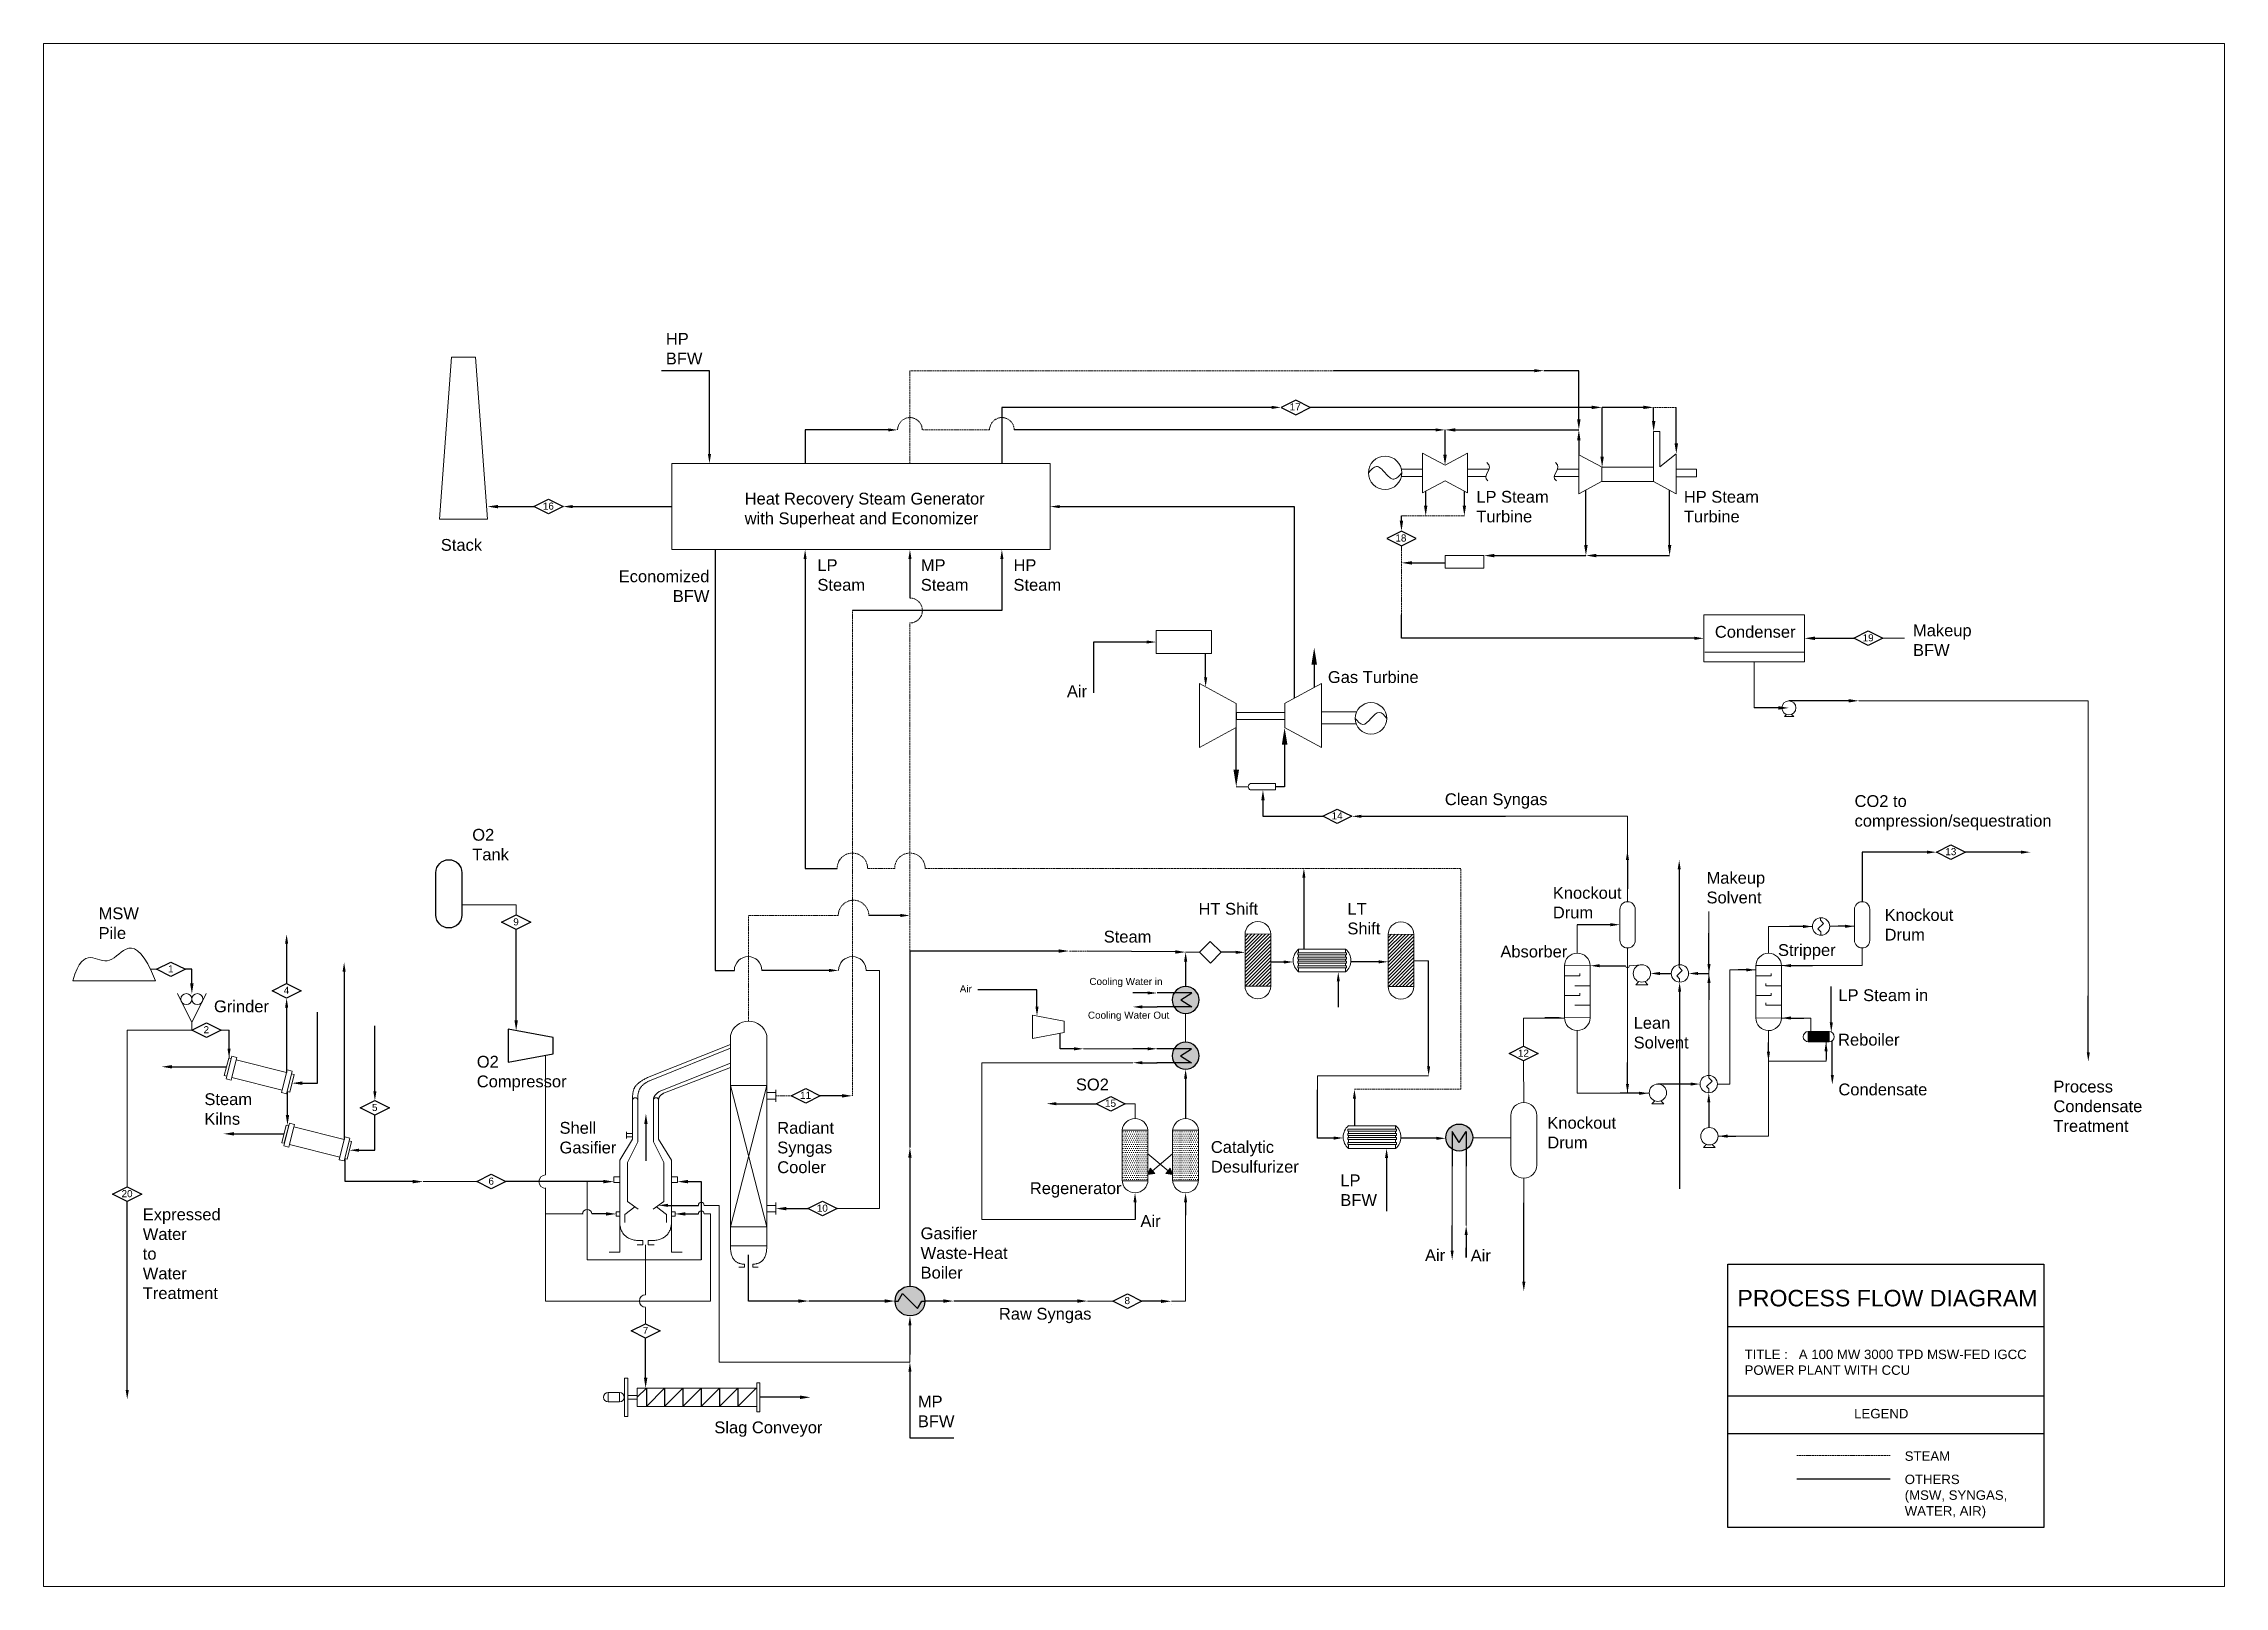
# Model space of a CAD drawing. Header units: millimetres. Extents: x 0 to 796, y 0 to 327.
# Drawn here: x 0 to 462, y 0 to 326.7 of the extents above; entities that cross this region are included whole.
import ezdxf
from ezdxf import colors
from ezdxf.entities.mleader import LeaderData, LeaderLine
from ezdxf.enums import TextEntityAlignment as Align
from ezdxf.math import Vec2, Vec3

# ---------------------------------------------------------------- set-up
doc = ezdxf.new("R2010")
doc.units = ezdxf.units.MM
doc.header["$LTSCALE"] = 0.25
doc.header["$MEASUREMENT"] = 0
doc.linetypes.add('ACAD_ISO02W100', pattern=[15, 12, -3])
doc.styles.get("Standard").update_dxf_attribs({"font": 'arial.ttf', "height": 1.5})

# ---------------------------------------------------------------- blocks, each defined once
blk = doc.blocks.new('*U2')
at = {"true_color": 0x939598, "transparency": 33554572}
h = blk.add_hatch(color=252, dxfattribs=at)
h.dxf.hatch_style = 1
edge = h.paths.add_edge_path()
edge.add_ellipse((0.113, 0), major_axis=(0.113, 0), ratio=1, start_angle=0, end_angle=180)
edge.add_line((0, 0), (0.022, 0))
edge.add_line((0.022, 0), (0.056, 0.056))
edge.add_line((0.056, 0.056), (0.169, -0.056))
edge.add_line((0.169, -0.056), (0.203, 0))
edge.add_line((0.203, 0), (0.225, 0))
edge = h.paths.add_edge_path()
edge.add_line((0.056, 0.056), (0.022, 0))
edge.add_line((0.022, 0), (0, 0))
edge.add_ellipse((0.113, 0), major_axis=(0.113, 0), ratio=1, start_angle=180, end_angle=360)
edge.add_line((0.225, 0), (0.203, 0))
edge.add_line((0.203, 0), (0.169, -0.056))
edge.add_line((0.169, -0.056), (0.056, 0.056))
for p, q in [((0, 0), (0.022, 0)), ((0.022, 0), (0.056, 0.056)), ((0.056, 0.056), (0.169, -0.056)), ((0.169, -0.056), (0.203, 0)), ((0.203, 0), (0.203, 0)), ((0.203, 0), (0.225, 0))]:
    blk.add_line(p, q)
blk.add_ellipse((0.113, 0), major_axis=(0.113, 0), ratio=1)
blk = doc.blocks.new('Compressor')
blk.add_lwpolyline([(1.46, 1.85), (1.46, 3.43), (-7.22, 5.01), (-7.22, 1.85), (-7.22, -1.32), (1.46, 0.27)], close=True)
blk = doc.blocks.new('Vessel')
blk.add_lwpolyline([(4.23, 4.42), (4.23, 2.48), (4.23, -2.48, -1), (0, -2.48), (0, 2.48), (0, 4.42, -1)], format="xyb", close=True)
blk = doc.blocks.new('*U6')
for p, q in [((-1.94, 1.94), (-1.94, -1.94)), ((-1.94, -1.94), (1.94, 1.94))]:
    blk.add_line(p, q)
blk = doc.blocks.new('*U7')
at = {"color": 0, "linetype": 'ByBlock', "lineweight": -2, "transparency": 16777216}
for p in [(0, 0), (3.88, 0), (7.76, 0), (11.64, 0), (15.52, 0), (19.4, 0)]:
    blk.add_blockref('*U6', p, dxfattribs=at)
blk = doc.blocks.new('HX-2')
at = {"transparency": 33554508}
h = blk.add_hatch(color=256, dxfattribs=at)
h.dxf.hatch_style = 1
h.paths.add_polyline_path([(0, 7.34), (0, 3.61, 0.26311), (1.38, 6.06, 1), (-4.33, 6.06, 0.26311), (-2.95, 3.61), (-2.95, 7.34), (-1.47, 5.01)])
h.paths.add_polyline_path([(0, 7.34), (-1.47, 5.01), (-2.95, 7.34), (-2.95, 3.61, 0.277662), (0, 3.61)])
for points in [[(-1.47, 5.01), (-2.95, 7.34), (-2.95, 0)], [(-1.47, 5.01), (0, 7.34), (0, 0)]]:
    blk.add_lwpolyline(points)
blk.add_circle((-1.47, 6.06), 2.86)
blk = doc.blocks.new('DIM')
blk.add_lwpolyline([(0, 0), (3.09, 1.55), (6.18, 0), (3.09, -1.55)], close=True)
blk.add_attdef('1', text='', height=2.5).set_placement((2.88, -1.19), align=Align.CENTER)

msp = doc.modelspace()

# ---------------------------------------------------------------- hatches: boundary and pattern name
at = {"lineweight": 9, "transparency": 33554534}
h = msp.add_hatch(dxfattribs=at)
h.set_pattern_fill('ANSI31', color=256, scale=4.2)
h.set_pattern_definition([(45, (254.52236, 127.08244), (-0.371231, 0.371231), [])])
h.paths.add_polyline_path([(259.97, 138.12), (254.52, 138.17, 0.009006), (254.52, 138.08), (254.52, 127.13), (259.97, 127.08)])
h.paths.add_polyline_path([(284.83, 127.06), (290.28, 127.01), (290.28, 138.05), (284.83, 138.1)])
at = {"lineweight": 9}
h = msp.add_hatch(dxfattribs=at)
h.set_pattern_fill('DOTS', color=256, scale=7)
h.set_pattern_definition([(0, (0.12485, -50.3364), (0.21875, 0.4375), [0, -0.4375])])
h.paths.add_polyline_path([(233.96, 96.63), (228.48, 96.63), (228.48, 86.08, 0.017853), (228.48, 85.89), (233.96, 85.89, 0.017959), (233.96, 86.08)])
h = msp.add_hatch(dxfattribs=at)
h.set_pattern_fill('DOTS', color=256, scale=7)
h.set_pattern_definition([(0, (10.8353, -50.3364), (0.21875, 0.4375), [0, -0.4375])])
h.paths.add_polyline_path([(244.67, 96.63), (239.19, 96.63), (239.19, 86.08, 0.017853), (239.19, 85.89), (244.67, 85.89, 0.017959), (244.67, 86.08)])
h = msp.add_hatch(color=256, dxfattribs=at)
h.dxf.hatch_style = 1
h.paths.add_polyline_path([(235.38, 87.45), (234.92, 88), (234.45, 88.55), (233.96, 87.2)])
h.paths.add_polyline_path([(239.19, 87.2), (238.69, 88.55), (238.23, 88), (237.77, 87.45)])

# ---------------------------------------------------------------- linework, layer by layer
at = {"linetype": 'ACAD_ISO02W100', "lineweight": 9, "ltscale": 0.05}
for p, q in [((345.89, 249.64), (341.09, 249.67)), ((200.4, 244.9), (186.14, 244.9)), ((287.66, 226.68), (300.99, 226.68)), ((287.66, 220.36), (287.66, 216.74)), ((342.34, 218.29), (342.34, 218.29)), ((342.34, 218.29), (344.47, 218.29)), ((287.66, 216.74), (287.66, 205.77)), ((183.53, 130.44), (183.53, 204.02)), ((180.3, 152.05), (174.57, 152.05)), ((221.22, 134.54), (217.27, 134.54)), ((158.36, 103.88), (155.13, 103.88)), ((371.39, 27.71), (391.19, 27.71))]:
    msp.add_line(p, q, dxfattribs=at)
at = {"lineweight": 9}
for p, q in [((341.09, 237), (341.09, 244.55)), ((341.09, 244.55), (341.09, 244.55)), ((341.09, 244.55), (342.43, 244.55)), ((342.43, 244.55), (342.43, 237.06)), ((287.64, 236.61), (292.1, 236.61)), ((292.13, 239.99), (292.13, 231.55)), ((292.13, 239.99), (296.89, 237.42)), ((301.66, 239.99), (296.89, 237.42)), ((301.66, 239.99), (301.66, 231.55)), ((306.21, 236.61), (301.68, 236.61)), ((325.21, 236.61), (320.72, 236.61)), ((325.21, 235.06), (325.21, 236.61)), ((325.24, 231.39), (325.24, 239.66)), ((325.41, 239.57), (330.17, 237)), ((342.43, 237.06), (345.89, 239.83)), ((345.89, 239.83), (345.89, 231.39)), ((292.1, 235.06), (287.65, 235.06)), ((292.13, 231.55), (296.89, 234.12)), ((301.66, 231.55), (296.89, 234.12)), ((301.68, 235.06), (305.53, 235.06)), ((320.04, 235.06), (325.21, 235.06)), ((325.24, 231.39), (330.01, 233.96)), ((345.86, 231.39), (341.09, 233.96)), ((389.66, 200.77), (394.25, 200.77)), ((351.91, 197.81), (373.04, 197.81)), ((362.38, 195.77), (362.38, 186.03)), ((244.87, 191.18), (252.66, 186.97)), ((244.87, 191.18), (244.87, 177.65)), ((270.69, 191.18), (262.91, 186.97)), ((270.69, 191.18), (270.69, 177.65)), ((252.66, 186.97), (252.66, 181.86)), ((262.93, 186.97), (262.93, 181.86)), ((278.15, 185.17), (270.75, 185.17)), ((270.75, 185.17), (270.75, 182.64)), ((384.58, 187.53), (433.17, 187.53)), ((433.17, 187.53), (433.17, 125.07)), ((244.87, 177.65), (252.66, 181.86)), ((270.69, 177.65), (262.91, 181.86)), ((270.75, 182.64), (278.15, 182.64)), ((368.79, 184.2), (370.77, 184.2)), ((368.8, 184.22), (369.2, 184.62)), ((370.77, 184.2), (370.32, 184.65)), ((252.66, 169.33), (255.2, 169.33)), ((255.64, 170.02), (260.99, 170.02)), ((255.64, 168.65), (260.99, 168.65)), ((260.99, 170.02), (260.99, 168.65)), ((309.71, 163.07), (335.54, 163.07)), ((335.54, 163.07), (335.54, 155.82)), ((335.54, 144.99), (335.54, 155.82)), ((100.11, 144.32), (88.61, 144.32)), ((100.11, 142.17), (100.11, 144.32)), ((333.93, 143.42), (333.93, 136.82)), ((337.19, 143.39), (337.19, 136.79)), ((383.63, 143.42), (383.63, 136.82)), ((386.89, 143.39), (386.89, 136.79)), ((324.9, 134.1), (324.9, 140.12)), ((352.81, 129.79), (352.81, 142.88)), ((365.41, 134.08), (365.41, 139.74)), ((365.41, 139.74), (374.73, 139.74)), ((378.41, 139.78), (383.63, 139.78)), ((241.94, 134.32), (244.9, 134.32)), ((247.17, 136.59), (244.9, 134.32)), ((244.9, 134.32), (247.22, 132)), ((249.49, 134.27), (247.17, 136.59)), ((247.22, 132), (249.49, 134.27)), ((254.52, 138.17), (254.52, 127.13)), ((254.52, 138.17), (259.97, 138.12)), ((259.97, 138.12), (254.52, 138.17)), ((254.52, 138.08), (254.52, 127.13)), ((259.97, 138.12), (259.97, 127.08)), ((259.97, 127.13), (259.97, 138.12)), ((265.69, 134.19), (276.02, 134.19)), ((265.69, 133.76), (265.69, 134.19)), ((265.87, 134.95), (275.83, 134.95)), ((265.87, 134.95), (265.87, 134.19)), ((275.83, 134.19), (275.83, 134.95)), ((276.02, 134.19), (276.02, 133.76)), ((284.83, 138.1), (284.83, 127.06)), ((284.83, 138.1), (290.28, 138.05)), ((290.28, 138.05), (290.28, 127.01)), ((335.54, 135.19), (335.54, 104.42)), ((385.25, 135.19), (385.25, 131.45)), ((23.88, 130.67), (22.64, 130.67)), ((276.02, 133.76), (265.69, 133.76)), ((265.69, 133.27), (276.02, 133.27)), ((265.69, 132.84), (265.69, 133.27)), ((276.02, 132.84), (265.69, 132.84)), ((265.69, 132.42), (276.02, 132.42)), ((265.69, 131.98), (265.69, 132.42)), ((276.02, 131.98), (265.69, 131.98)), ((265.69, 131.42), (276.02, 131.42)), ((265.69, 130.98), (265.69, 131.42)), ((276.02, 130.98), (265.69, 130.98)), ((265.87, 133.76), (265.87, 133.27)), ((265.87, 132.84), (265.87, 132.42)), ((265.87, 131.98), (265.87, 131.42)), ((265.87, 130.98), (265.87, 130.11)), ((265.87, 130.11), (275.83, 130.11)), ((275.83, 133.27), (275.83, 133.76)), ((275.83, 132.42), (275.83, 132.84)), ((275.83, 131.42), (275.83, 131.98)), ((275.83, 130.11), (275.83, 130.98)), ((276.02, 133.27), (276.02, 132.84)), ((276.02, 132.42), (276.02, 131.98)), ((276.02, 131.42), (276.02, 130.98)), ((293.41, 132.45), (290.28, 132.45)), ((322.2, 131.48), (322.2, 120.44)), ((322.2, 131.48), (327.65, 131.43)), ((322.2, 131.48), (327.65, 131.43)), ((325.48, 129.28), (325.48, 129.76)), ((327.65, 131.43), (327.65, 120.39)), ((327.65, 131.43), (327.65, 131.43)), ((327.65, 131.43), (327.65, 131.43)), ((335.93, 131.4), (338.59, 131.64)), ((352.81, 108.21), (352.81, 129.79)), ((357.26, 106.37), (357.26, 130.55)), ((357.26, 130.55), (362.71, 130.55)), ((362.71, 131.45), (362.71, 120.41)), ((362.71, 131.45), (368.16, 131.45)), ((365.99, 129.28), (365.99, 129.76)), ((385.25, 131.45), (368.16, 131.45)), ((368.16, 131.4), (368.16, 120.36)), ((31.41, 119.42), (34.46, 125.53)), ((254.52, 127.13), (259.97, 127.08)), ((284.83, 127.06), (290.28, 127.01)), ((322.2, 129.28), (325.48, 129.28)), ((322.2, 125.16), (325.48, 125.16)), ((327.65, 127.19), (324.36, 127.19)), ((325.48, 125.16), (325.48, 125.64)), ((337.33, 127.42), (337.95, 128.07)), ((337.33, 127.42), (339.84, 127.42)), ((339.84, 127.42), (339.2, 128.06)), ((362.71, 129.28), (365.99, 129.28)), ((362.71, 125.16), (365.99, 125.16)), ((364.88, 127.19), (364.88, 127.67)), ((368.16, 127.19), (364.88, 127.19)), ((365.99, 125.16), (365.99, 125.64)), ((241.93, 115.23), (241.93, 121.33)), ((313.5, 120.36), (322.17, 120.36)), ((313.5, 114.39), (313.5, 120.36)), ((322.2, 120.44), (327.65, 120.39)), ((322.2, 120.44), (327.65, 120.39)), ((327.65, 123.07), (324.36, 123.07)), ((362.71, 120.41), (368.16, 120.36)), ((364.88, 123.07), (364.88, 123.55)), ((368.16, 123.07), (364.88, 123.07)), ((374.37, 120.36), (368.16, 120.36)), ((374.37, 117.51), (374.37, 120.36)), ((31.41, 119.42), (31.41, 117.77)), ((324.9, 117.71), (324.9, 104.42)), ((365.41, 117.69), (365.41, 95.35)), ((373.85, 117.51), (373.83, 115.32)), ((378.28, 117.37), (373.84, 117.37)), ((378.28, 117.26), (373.84, 117.26)), ((378.28, 117.26), (373.84, 117.26)), ((378.28, 117.16), (373.84, 117.16)), ((378.28, 117.16), (373.84, 117.16)), ((378.28, 117.05), (373.84, 117.05)), ((378.28, 117.05), (373.84, 117.05)), ((378.28, 116.95), (373.84, 116.95)), ((378.28, 116.94), (373.84, 116.94)), ((378.28, 116.83), (373.84, 116.83)), ((378.28, 116.83), (373.84, 116.83)), ((378.28, 116.73), (373.84, 116.73)), ((378.28, 116.72), (373.84, 116.72)), ((378.28, 116.62), (373.84, 116.62)), ((378.28, 116.62), (373.84, 116.62)), ((378.28, 116.52), (373.84, 116.52)), ((378.28, 116.52), (373.84, 116.52)), ((378.28, 116.42), (373.84, 116.42)), ((378.28, 116.41), (373.84, 116.41)), ((378.28, 116.31), (373.84, 116.31)), ((378.28, 116.31), (373.84, 116.31)), ((378.28, 116.21), (373.84, 116.21)), ((378.28, 116.21), (373.84, 116.21)), ((378.28, 116.1), (373.84, 116.1)), ((378.28, 116.1), (373.84, 116.1)), ((378.28, 116), (373.84, 116)), ((378.28, 115.99), (373.84, 115.99)), ((378.28, 115.88), (373.84, 115.88)), ((378.28, 115.88), (373.84, 115.88)), ((378.28, 115.78), (373.84, 115.78)), ((378.28, 115.77), (373.84, 115.77)), ((378.28, 115.67), (373.84, 115.67)), ((378.28, 115.67), (373.84, 115.67)), ((378.28, 115.57), (373.84, 115.57)), ((378.28, 115.57), (373.84, 115.57)), ((373.85, 117.51), (378.28, 117.51)), ((378.28, 117.51), (378.28, 115.32)), ((145.51, 114.76), (127.93, 107.73)), ((129.03, 107.33), (145.51, 113.95)), ((230.75, 110.89), (198.73, 110.89)), ((198.73, 110.89), (198.74, 89.94)), ((220.31, 113.84), (230.72, 113.84)), ((313.54, 111.27), (313.57, 102.48)), ((365.41, 111.21), (374.67, 111.21)), ((373.83, 115.32), (378.26, 115.32)), ((378.28, 115.47), (373.84, 115.47)), ((374.67, 111.21), (377.61, 111.21)), ((377.61, 111.21), (377.61, 115.32)), ((130.42, 104.82), (145.51, 110.81)), ((131.52, 104.5), (145.51, 109.89)), ((241.93, 109.51), (241.93, 109.51)), ((354.61, 106.37), (357.26, 106.37)), ((155.13, 103.88), (155.13, 105.14)), ((155.13, 103.88), (155.13, 102.62)), ((229.15, 102.21), (231.22, 102.21)), ((231.22, 99.05), (231.22, 102.21)), ((324.9, 104.42), (340.14, 104.42)), ((340.72, 102.16), (341.33, 102.8)), ((341.98, 102.16), (340.72, 102.16)), ((341.95, 102.16), (343.23, 102.16)), ((343.23, 102.16), (342.59, 102.79)), ((352.76, 104.53), (352.77, 105.35)), ((276.46, 97.56), (286.42, 97.56)), ((286.42, 96.81), (286.42, 97.56)), ((310.84, 99.73), (310.84, 89)), ((316.33, 99.73), (316.33, 89)), ((123.47, 94.82), (123.47, 96.25)), ((228.48, 96.63), (228.48, 85.89)), ((233.96, 96.63), (228.48, 96.63)), ((233.96, 85.89), (233.96, 96.63)), ((239.19, 96.63), (239.19, 85.89)), ((239.19, 96.63), (244.67, 96.63)), ((239.19, 96.63), (239.19, 85.89)), ((244.67, 96.63), (239.19, 96.63)), ((244.67, 96.63), (244.67, 85.89)), ((244.67, 85.89), (244.67, 96.63)), ((276.28, 96.81), (286.61, 96.81)), ((276.28, 96.37), (276.28, 96.81)), ((286.61, 96.37), (276.28, 96.37)), ((276.28, 95.89), (286.61, 95.89)), ((276.28, 95.45), (276.28, 95.89)), ((286.61, 95.45), (276.28, 95.45)), ((276.28, 95.03), (286.61, 95.03)), ((276.28, 94.6), (276.28, 95.03)), ((286.61, 94.6), (276.28, 94.6)), ((276.28, 94.03), (286.61, 94.03)), ((276.28, 93.6), (276.28, 94.03)), ((286.61, 93.6), (276.28, 93.6)), ((276.46, 96.37), (276.46, 95.89)), ((276.46, 95.45), (276.46, 95.03)), ((276.46, 94.6), (276.46, 94.03)), ((276.46, 93.6), (276.46, 92.73)), ((276.46, 92.73), (286.42, 92.73)), ((286.42, 95.89), (286.42, 96.37)), ((286.42, 95.03), (286.42, 95.45)), ((286.42, 94.03), (286.42, 94.6)), ((286.42, 92.73), (286.42, 93.6)), ((286.61, 96.81), (286.61, 96.37)), ((286.61, 95.89), (286.61, 95.45)), ((286.61, 95.03), (286.61, 94.6)), ((286.61, 94.03), (286.61, 93.6)), ((302.75, 94.97), (310.84, 94.97)), ((351.64, 92.96), (352.26, 93.61)), ((351.64, 92.96), (354.15, 92.96)), ((354.15, 92.96), (353.51, 93.6)), ((365.41, 95.35), (354.74, 95.33)), ((233.96, 91.58), (238.23, 88)), ((233.96, 87.2), (234.45, 88.55)), ((234.45, 88.55), (234.92, 88)), ((234.92, 88), (239.19, 91.58)), ((235.38, 87.45), (234.92, 88)), ((237.77, 87.45), (238.23, 88)), ((238.69, 88.55), (238.23, 88)), ((239.19, 87.2), (238.69, 88.55)), ((298.42, 88.99), (298.42, 81.2)), ((301.37, 88.99), (301.37, 81.2)), ((80.4, 85.71), (91.75, 85.71)), ((228.48, 85.89), (233.96, 85.89)), ((233.96, 87.2), (235.38, 87.45)), ((239.19, 87.2), (237.77, 87.45)), ((239.19, 85.89), (239.19, 85.89)), ((239.19, 85.89), (244.67, 85.89)), ((239.19, 85.89), (244.67, 85.89)), ((313.58, 86.45), (313.58, 81.2)), ((125.23, 80.39), (123.14, 78.74)), ((123.14, 78.74), (123.14, 77.09)), ((123.69, 81.49), (125.93, 79.89)), ((131.39, 81.49), (129.15, 79.89)), ((129.85, 80.39), (131.94, 78.74)), ((131.94, 78.74), (131.94, 77.09)), ((155.13, 80), (155.13, 81.26)), ((155.13, 80), (155.13, 78.73)), ((241.93, 78.6), (241.93, 60.37)), ((298.42, 81.2), (298.42, 76.42)), ((301.37, 81.2), (301.37, 76.42)), ((126.98, 72.31), (125.75, 72.31)), ((127.54, 72.31), (127.54, 61.74)), ((128.1, 72.31), (129.33, 72.31)), ((148.48, 67.58), (147.28, 67.58)), ((150.24, 67.58), (151.38, 67.58)), ((226.5, 60.42), (221.18, 60.42)), ((241.93, 60.37), (238.91, 60.37)), ((127.54, 59.09), (127.54, 55.63)), ((238.91, 59.71), (238.91, 59.71)), ((125.75, 40.04), (127.69, 41.98))]:
    msp.add_line(p, q, dxfattribs=at)
for p, q in [((356.78, 55.04), (423.73, 55.04)), ((423.73, 53.63), (423.73, 12.45)), ((356.78, 40.36), (423.73, 40.36)), ((356.78, 32.38), (423.73, 32.38)), ((371.39, 22.78), (391.19, 22.78))]:
    msp.add_line(p, q)
at = {"color": 7, "lineweight": 9, "true_color": 0xffffff}
msp.add_lwpolyline([(0, 326.7), (0, 0), (462, 0), (462, 326.7)], close=True, dxfattribs=at)
at = {"lineweight": 9}
for points in [[(88.96, 260.28), (86.41, 260.28), (83.89, 226.01), (88.96, 226.01)], [(88.96, 260.28), (91.52, 260.28), (94.04, 226.01), (88.96, 226.01)], [(375.89, 139.21), (377.07, 140.4), (376.41, 141.06), (376.41, 141.58)], [(376.5, 137.9), (376.5, 138.6), (375.89, 139.21)], [(168.09, 80), (177.11, 80), (177.11, 130.44), (174.27, 130.44)], [(345.98, 129.27), (347.16, 130.45), (346.5, 131.12), (346.5, 131.63)], [(31.41, 119.42), (28.35, 125.53)], [(346.59, 127.95), (346.59, 128.66), (345.98, 129.27)], [(31.41, 117.77), (17.71, 117.77), (17.71, 84.6)], [(37.59, 117.77), (39.29, 117.77), (39.29, 111.87)], [(153.21, 116.69), (153.21, 72.1), (145.51, 72.1), (145.51, 116.69)], [(106.36, 87.14), (106.36, 112.46)], [(293.41, 108.13), (269.84, 108.13), (269.84, 105.18)], [(352.28, 105.84), (353.47, 107.02), (352.8, 107.69), (352.8, 108.2)], [(122.04, 77.5), (122.04, 90.29), (124.79, 94.69), (124.79, 102.94)], [(123.69, 81.49), (123.69, 89.75), (125.89, 94.15), (125.89, 102.94)], [(131.39, 81.49), (131.39, 89.75), (129.19, 94.15), (129.19, 102.94)], [(133.04, 77.5), (133.04, 90.29), (130.29, 94.69), (130.29, 102.94)], [(145.51, 106.06), (153.21, 106.06), (145.51, 76.14), (153.21, 76.14), (145.51, 106.06)], [(352.77, 105.35), (352.77, 105.35), (352.28, 105.84)], [(198.74, 89.94), (198.74, 77.71), (231.22, 77.71)], [(114.31, 78.87), (106.36, 78.87), (106.36, 84.37)], [(115.15, 85.71), (115.15, 69.15), (139.33, 69.15)], [(139.95, 78.87), (141.25, 78.87), (141.25, 60.42), (106.36, 60.42), (106.36, 78.87)], [(139.95, 80.69), (143.09, 80.69), (143.09, 47.47), (183.53, 47.47)], [(122.04, 78.41), (122.04, 70.8), (119.82, 70.8)], [(133.04, 78.41), (133.04, 70.8), (135.25, 70.8)], [(126.41, 72.31), (126.98, 72.31), (126.98, 73.24), (126.41, 73.24)], [(128.66, 72.31), (128.1, 72.31), (128.1, 73.24), (128.66, 73.24)], [(148.48, 68.24), (148.48, 67.58)], [(150.24, 68.24), (150.24, 67.58)], [(183.53, 49.11), (183.53, 47.47)], [(123.03, 40.04), (123.03, 44.09), (123.8, 44.09), (123.8, 40.04)], [(151.72, 40.04), (151.72, 43.09), (151.08, 43.09), (151.08, 40.04)], [(122.02, 40.04), (122.02, 41.04), (119.61, 41.04), (119.61, 40.04)], [(122.02, 40.04), (122.02, 39.05), (119.61, 39.05), (119.61, 40.04)], [(123.03, 40.45), (122.92, 40.45)], [(123.03, 39.63), (122.93, 39.63)], [(123.02, 40.04), (123.03, 40.04)], [(123.02, 40.04), (123.03, 40.04)], [(123.03, 40.04), (123.03, 35.99), (123.8, 35.99), (123.8, 40.04)], [(125.75, 40.04), (125.75, 40.45), (123.8, 40.45)], [(125.75, 40.04), (125.75, 39.63), (123.8, 39.63)], [(151.72, 40.04), (151.72, 36.99), (151.08, 36.99), (151.08, 40.04)]]:
    msp.add_lwpolyline(points, dxfattribs=at)
at = {"linetype": 'ACAD_ISO02W100', "lineweight": 9, "ltscale": 0.05}
for points in [[(183.53, 237.77), (183.53, 257.44), (273.26, 257.44)], [(171.34, 128.56), (171.34, 206.66)], [(277.7, 105.26), (300.26, 105.26), (300.26, 152.05), (186.77, 152.05)], [(168.35, 142.07), (149.36, 142.07), (149.36, 119.69)], [(171.34, 103.88), (171.34, 128.56)]]:
    msp.add_lwpolyline(points, dxfattribs=at)
at = {"lineweight": 9}
for points in [[(133.09, 237.77), (213.25, 237.77), (213.25, 219.55), (133.09, 219.55)], [(341.09, 233.96), (330.12, 233.96), (330.12, 237), (341.09, 237)], [(350.2, 236.61), (345.89, 236.61), (345.89, 234.98), (350.2, 234.98)], [(305.14, 218.28), (296.91, 218.28), (296.91, 215.6), (305.14, 215.6)], [(351.72, 205.77), (373.04, 205.77), (373.04, 195.77), (351.72, 195.77)], [(235.68, 202.44), (247.4, 202.44), (247.4, 197.53), (235.68, 197.53)], [(252.69, 183.6), (262.96, 183.6), (262.96, 185.09), (252.69, 185.09)], [(216.2, 118.49), (216.2, 119.71), (209.49, 120.94), (209.49, 118.49), (209.49, 116.04), (216.2, 117.27)], [(39.74, 111.76), (39.21, 111.89), (38.27, 108.16), (38.81, 108.02)], [(40.94, 112.03), (39.88, 112.29), (38.67, 107.49), (39.74, 107.22)], [(40.81, 111.49), (51.48, 108.83), (50.55, 105.09), (39.88, 107.76)], [(51.61, 109.36), (52.68, 109.09), (51.48, 104.29), (50.41, 104.56)], [(52.55, 108.56), (53.08, 108.43), (52.15, 104.69), (51.61, 104.82)], [(153.21, 104.56), (155.13, 104.56), (155.13, 103.19), (153.21, 103.19)], [(51.92, 97.57), (51.39, 97.7), (50.46, 93.96), (50.99, 93.83)], [(53.13, 97.83), (52.06, 98.1), (50.86, 93.3), (51.92, 93.03)], [(52.99, 97.3), (63.66, 94.63), (62.73, 90.9), (52.06, 93.56)], [(63.8, 95.17), (64.86, 94.9), (63.66, 90.1), (62.6, 90.36)], [(64.73, 94.36), (65.26, 94.23), (64.33, 90.5), (63.8, 90.63)], [(124.79, 95.23), (123.47, 95.23), (123.47, 95.91), (124.79, 95.91)], [(122.04, 86.75), (120.79, 86.75), (120.79, 85.54), (122.04, 85.54)], [(133.04, 86.75), (134.29, 86.75), (134.29, 85.54), (133.04, 85.54)], [(122.04, 78.41), (121.32, 78.41), (121.32, 79.32), (122.04, 79.32)], [(133.04, 78.41), (133.76, 78.41), (133.76, 79.32), (133.04, 79.32)], [(153.21, 79.31), (155.13, 79.31), (155.13, 80.68), (153.21, 80.68)], [(125.75, 41.98), (151.08, 41.98), (151.08, 38.1), (125.75, 38.1)]]:
    msp.add_lwpolyline(points, close=True, dxfattribs=at)
msp.add_lwpolyline([(142.26, 219.55), (142.26, 130.44), (146.33, 130.44)])
msp.add_lwpolyline([(356.78, 68.26), (423.73, 68.26), (423.73, 12.45), (356.78, 12.45)], close=True)
for centre, radius in [((284.19, 235.81), 3.54), ((281.2, 183.8), 3.34), ((369.74, 186.03), 1.5), ((376.57, 139.74), 1.84), ((338.59, 129.79), 1.84), ((346.66, 129.79), 1.84), ((30.24, 124.36), 1.17), ((32.57, 124.36), 1.17), ((341.98, 104.53), 1.84), ((352.77, 106.37), 1.84), ((352.9, 95.33), 1.84)]:
    msp.add_circle(centre, radius, dxfattribs=at)
at = {"linetype": 'ACAD_ISO02W100', "lineweight": 9, "ltscale": 0.05}
for centre, radius, start, end in [((183.53, 244.9), 2.61, 0, 180), ((203.01, 244.9), 2.61, 0, 180), ((183.53, 206.66), 2.64, 270, 90), ((171.34, 152.05), 3.23, 0, 180), ((183.53, 152.05), 3.23, 0, 180), ((171.58, 142.07), 3.23, 0, 180)]:
    msp.add_arc(centre, radius, start, end, dxfattribs=at)
at = {"lineweight": 9}
for centre, radius, start, end in [((255.94, 169.33), 0.736, 110.7718, 246.4481), ((335.56, 143.36), 1.63, 1.032, 180), ((385.26, 143.36), 1.63, 1.032, 180), ((257.25, 138.08), 2.72, 1.032, 180), ((287.55, 138.01), 2.72, 1.032, 180), ((267.85, 132.53), 3.12, 129.2394, 230.7606), ((273.85, 132.53), 3.12, 309.2394, 50.7606), ((324.92, 131.38), 2.72, 1.032, 180), ((335.56, 136.82), 1.63, 180, 358.968), ((365.44, 131.35), 2.72, 1.032, 180), ((385.26, 136.82), 1.63, 180, 358.968), ((149.25, 130.44), 2.92, 0, 180), ((171.34, 130.44), 2.92, 0, 180), ((335.54, 131.4), 0.396, 180, 0), ((257.25, 127.13), 2.72, 180, 358.968), ((287.55, 127.06), 2.72, 180, 358.968), ((324.92, 120.44), 2.72, 180, 358.968), ((365.44, 120.41), 2.72, 180, 358.968), ((149.36, 115.72), 3.97, 14.0362, 165.9638), ((373.87, 116.41), 1.09, 91.032, 270), ((378.26, 116.41), 1.09, 270, 88.968), ((125.34, 102.94), 0.55, 0, 180), ((129.74, 102.94), 0.55, 0, 180), ((313.58, 99.73), 2.74, 0, 180), ((231.22, 96.29), 2.76, 7.0304, 172.9696), ((241.93, 96.29), 2.76, 7.0304, 172.9696), ((278.44, 95.15), 3.12, 129.2394, 230.7606), ((284.44, 95.15), 3.12, 309.2394, 50.7606), ((313.58, 89.19), 2.74, 180, 0), ((106.36, 85.71), 1.43, 90, 270), ((231.22, 86.08), 2.74, 180, 0), ((241.93, 86.08), 2.74, 180, 0), ((115.15, 78.87), 0.967, 0, 180), ((139.33, 80.69), 0.62, 0, 180), ((139.33, 78.87), 0.62, 0, 180), ((127.54, 60.42), 1.32, 90, 270), ((119.61, 40.04), 0.996, 90, 270), ((122.02, 40.04), 0.996, 270, 90)]:
    msp.add_arc(centre, radius, start, end, dxfattribs=at)
for points in [[(280.66, 235.81), (282.34, 237.17), (284.19, 235.81)], [(287.73, 235.81), (286.05, 234.45), (284.19, 235.81)], [(284.54, 183.8), (282.96, 185.09), (281.2, 183.8)], [(277.86, 183.8), (279.45, 182.52), (281.2, 183.8)]]:
    msp.add_spline(points, degree=3, dxfattribs=at)
for points, degree in [([(305.76, 238.01), (307.48, 236.78), (304.38, 235.03), (305.97, 234.14)], 3), ([(320.28, 238.01), (321.99, 236.78), (318.89, 235.03), (320.48, 234.14)], 3), ([(129.19, 102.94), (129.13, 103.93), (130.42, 104.82)], 2), ([(130.29, 102.94), (130.23, 103.93), (131.52, 104.5)], 2), ([(122.04, 77.5), (122.04, 73.24), (126.41, 73.24)], 2), ([(133.04, 77.5), (133.04, 73.24), (128.66, 73.24)], 2), ([(145.51, 72.1), (145.51, 68.24), (148.48, 68.24)], 2), ([(153.21, 72.1), (153.21, 68.24), (150.24, 68.24)], 2)]:
    msp.add_open_spline(points, degree=degree, dxfattribs=at)
for points, degree, knots in [([(23.71, 128.24), (17.87, 128.24), (12.03, 128.24), (6.2, 128.24), (8.53, 136.42), (14.08, 126.98), (19.04, 139.92), (23.71, 128.24)], 3, [0, 0, 0, 0, 1, 1, 1, 2, 3, 3, 3, 3]), ([(124.79, 102.94), (124.69, 104.54), (125.71, 106.68), (127.93, 107.73)], 2, [0, 0, 0, 1, 2.216421, 2.216421, 2.216421]), ([(125.89, 102.94), (125.79, 104.54), (127.04, 106.6), (129.03, 107.33)], 2, [0, 0, 0, 1, 2.216421, 2.216421, 2.216421])]:
    msp.add_open_spline(points, degree=degree, knots=knots, dxfattribs=at)

# ---------------------------------------------------------------- block references
ref = msp.add_blockref('DIM', (268.34, 249.67), dxfattribs=dict(at, xscale=-1))
ref.add_attrib('1', '17', dxfattribs={"height": 1.5}).set_placement((265.15, 249.02), align=Align.CENTER)
ref = msp.add_blockref('DIM', (103.87, 228.66), dxfattribs=at)
ref.add_attrib('1', '16', dxfattribs={"height": 1.5}).set_placement((106.93, 228.02), align=Align.CENTER)
ref = msp.add_blockref('DIM', (290.75, 221.91), dxfattribs=dict(at, xscale=-1))
ref.add_attrib('1', '18', dxfattribs={"height": 1.5}).set_placement((287.55, 221.26), align=Align.CENTER)
ref = msp.add_blockref('DIM', (383.47, 200.77), dxfattribs=at)
ref.add_attrib('1', '19', dxfattribs={"height": 1.5}).set_placement((386.53, 200.12), align=Align.CENTER)
ref = msp.add_blockref('DIM', (270.97, 163.07), dxfattribs=at)
ref.add_attrib('1', '14', dxfattribs={"height": 1.5}).set_placement((274.03, 162.42), align=Align.CENTER)
for name, p, xscale, yscale, zscale in [('Vessel', (83.11, 145.39), 1.298681497633561, 1.298681497633561, 1.298681497633561), ('Compressor', (106.36, 112.46), 1.1, 1.1, 1.1), ('*U2', (180.39, 60.42), 27.94, 27.94, 27.94)]:
    msp.add_blockref(name, p, dxfattribs=dict(at, xscale=xscale, yscale=yscale, zscale=zscale))
ref = msp.add_blockref('DIM', (400.98, 155.48), dxfattribs=at)
ref.add_attrib('1', '13', dxfattribs={"height": 1.5}).set_placement((404.05, 154.84), align=Align.CENTER)
ref = msp.add_blockref('DIM', (97.02, 140.63), dxfattribs=at)
ref.add_attrib('1', '9', dxfattribs={"height": 1.5}).set_placement((100.08, 139.98), align=Align.CENTER)
ref = msp.add_blockref('DIM', (23.88, 130.67), dxfattribs=at)
ref.add_attrib('1', '1', dxfattribs={"height": 1.5}).set_placement((26.95, 130.03), align=Align.CENTER)
ref = msp.add_blockref('DIM', (48.39, 126.12), dxfattribs=at)
ref.add_attrib('1', '4', dxfattribs={"height": 1.5}).set_placement((51.45, 125.48), align=Align.CENTER)
at = {"lineweight": 9, "xscale": -1, "rotation": 270}
for p in [(235.88, 125.66), (235.87, 113.84)]:
    msp.add_blockref('HX-2', p, dxfattribs=at)
at = {"lineweight": 9}
ref = msp.add_blockref('DIM', (31.41, 117.77), dxfattribs=at)
ref.add_attrib('1', '2', dxfattribs={"height": 1.5}).set_placement((34.47, 117.13), align=Align.CENTER)
ref = msp.add_blockref('DIM', (310.45, 112.82), dxfattribs=at)
ref.add_attrib('1', '12', dxfattribs={"height": 1.5}).set_placement((313.51, 112.17), align=Align.CENTER)
ref = msp.add_blockref('DIM', (67.09, 101.31), dxfattribs=at)
ref.add_attrib('1', '5', dxfattribs={"height": 1.5}).set_placement((70.15, 100.66), align=Align.CENTER)
ref = msp.add_blockref('DIM', (158.36, 103.88), dxfattribs=at)
ref.add_attrib('1', '11', dxfattribs={"height": 1.5}).set_placement((161.42, 103.23), align=Align.CENTER)
ref = msp.add_blockref('DIM', (222.97, 102.21), dxfattribs=at)
ref.add_attrib('1', '15', dxfattribs={"height": 1.5}).set_placement((226.03, 101.56), align=Align.CENTER)
for name, p in [('HX-2', (301.37, 88.99)), ('*U7', (129.63, 40.04))]:
    msp.add_blockref(name, p, dxfattribs=at)
ref = msp.add_blockref('DIM', (14.61, 83.05), dxfattribs=at)
ref.add_attrib('1', '20', dxfattribs={"height": 1.5}).set_placement((17.68, 82.41), align=Align.CENTER)
ref = msp.add_blockref('DIM', (91.75, 85.71), dxfattribs=at)
ref.add_attrib('1', '6', dxfattribs={"height": 1.5}).set_placement((94.82, 85.07), align=Align.CENTER)
ref = msp.add_blockref('DIM', (161.91, 80), dxfattribs=at)
ref.add_attrib('1', '10', dxfattribs={"height": 1.5}).set_placement((164.97, 79.35), align=Align.CENTER)
ref = msp.add_blockref('DIM', (226.5, 60.42), dxfattribs=at)
ref.add_attrib('1', '8', dxfattribs={"height": 1.5}).set_placement((229.57, 59.77), align=Align.CENTER)
ref = msp.add_blockref('DIM', (124.45, 54.08), dxfattribs=at)
ref.add_attrib('1', '7', dxfattribs={"height": 1.5}).set_placement((127.51, 53.43), align=Align.CENTER)

# ---------------------------------------------------------------- texts
for s, width, gutter_width, heights, insert, char_height, attachment_point in [('HP BFW', 10.0636, 7.5, [0], (131.82, 265.44), 2.5, 1), ('Heat Recovery Steam Generator with Superheat and Economizer', 55.8866, 7.5, [0], (148.52, 231.6), 2.5, 1), ('LP Steam Turbine', 19.6472, 7.5, [0], (303.52, 231.99), 2.5, 1), ('HP Steam Turbine', 23.8437, 7.5, [0], (347.48, 231.99), 2.5, 1), ('Stack', 8.7694, 7.5, [0], (84.15, 221.8), 2.5, 1), ('LP\\PSteam', 10.0636, 7.5, [0], (163.93, 217.51), 2.5, 1), ('MP\\PSteam', 10.0636, 7.5, [0], (185.84, 217.51), 2.5, 1), ('HP\\PSteam', 10.0636, 7.5, [0], (205.47, 217.51), 2.5, 1), ('Economized^JBFW', 10.0636, 7.5, [0], (141.05, 215.14), 2.5, 3), ('Condenser', 12.387, 7.5, [4.84], (354.06, 203.39), 2.5, 1), ('Makeup BFW', 13.4974, 7.5, [0], (396.03, 203.7), 2.5, 1), ('Air', 5.0208, 7.5, [0], (216.79, 190.8), 2.5, 1), ('Gas Turbine', 24.0647, 7.5, [0], (272.08, 193.81), 2.5, 1), ('Clean Syngas', 22.801, 1, [0], (296.85, 167.94), 2.5, 1), ('CO2 to compression/sequestration', 29.5389, 1, [0], (383.65, 167.55), 2.5, 1), ('O2 Tank', 6.7289, 1, [0], (90.81, 160.41), 2.5, 1), ('Knockout Drum', 2.4753, 1, [0], (319.73, 148.12), 2.5, 1), ('Makeup Solvent', 2.4753, 1, [0], (352.29, 151.3), 2.5, 1), ('MSW Pile', 11.4045, 7.5, [0], (11.65, 143.77), 2.5, 1), ('HT Shift', 12.0185, 1, [0], (244.67, 144.74), 2.5, 1), ('LT Shift', 9.7454, 1, [0], (276.21, 144.74), 2.5, 1), ('Knockout Drum', 2.4753, 1, [0], (390.02, 143.43), 2.5, 1), ('Steam', 2.4753, 1, [0], (224.59, 138.84), 2.5, 1), ('Absorber', 2.4753, 1, [0], (308.62, 135.69), 2.5, 1), ('Stripper', 2.4753, 1, [0], (367.43, 136), 2.5, 1), ('Air', 4.4, 7.5, [0], (194.09, 127.3), 1.5, 1), ('Cooling Water in', 16.294, 1, [0], (221.55, 128.85), 1.5, 1), ('LP Steam in', 21.8764, 1, [0], (380.23, 126.44), 2.5, 1), ('Grinder', 12.3292, 7.5, [0], (36.09, 124.08), 2.5, 1), ('Cooling Water Out', 18.2223, 1, [0], (221.24, 121.71), 1.5, 1), ('Lean Solvent', 2.4753, 1, [0], (336.85, 120.58), 2.5, 1), ('Reboiler', 2.4753, 1, [0], (380.17, 117.02), 2.5, 1), ('O2 Compressor', 8.4842, 7.5, [0], (91.77, 112.35), 2.5, 1), ('SO2', 8.2261, 1, [0], (218.69, 107.53), 2.5, 1), ('Condensate', 2.4753, 1, [0], (380.23, 106.48), 2.5, 1), ('Steam \\PKilns', 10.5768, 7.5, [0], (34.06, 104.42), 2.5, 1), ('Shell Gasifier', 8.2684, 1, [0], (109.3, 98.35), 2.5, 1), ('Radiant Syngas Cooler', 8.2684, 1, [0], (155.42, 98.35), 2.5, 1), ('Knockout Drum', 2.4753, 1, [0], (318.57, 99.42), 2.5, 1), ('Catalytic Desulfurizer', 2.4753, 1, [0], (247.28, 94.29), 2.5, 1), ('Regenerator', 2.4753, 1, [0], (208.94, 85.57), 2.5, 1), ('LP BFW', 9.7454, 1, [0], (274.71, 87.23), 2.5, 1), ('Expressed Water to Water Treatment', 10.5768, 7.5, [0], (21.01, 80.02), 2.5, 1), ('Air', 2.4753, 1, [0], (232.36, 78.61), 2.5, 1), ('Gasifier^JWaste-Heat\\PBoiler', 24.1638, 1, [12.66], (185.79, 76.02), 2.5, 1), ('Air', 2.4753, 1, [0], (292.65, 71.37), 2.5, 1), ('Air', 2.4753, 1, [0], (302.33, 71.32), 2.5, 1), ('Raw Syngas', 35.0015, 1, [0], (202.38, 58.98), 2.5, 1), ('MP BFW', 8.7919, 7.5, [0], (185.21, 40.38), 2.5, 1)]:
    msp.add_mtext_dynamic_manual_height_columns(s, width=width, gutter_width=gutter_width, heights=heights, dxfattribs=dict(at, insert=insert, char_height=char_height, attachment_point=attachment_point))
at = {"lineweight": 9, "attachment_point": 1}
for s, insert, char_height, width in [('Process Condensate\\PTreatment', (425.78, 107.09), 2.5, 10.0636), ('PROCESS FLOW DIAGRAM ', (358.84, 62.79), 3.5, 76.3876), ('TITLE :   A 100 MW 3000 TPD MSW-FED IGCC ^I^I^I    POWER PLANT WITH CCU ', (360.35, 50.13), 2, 78.2897), ('LEGEND ', (383.57, 37.58), 2, 17.4767), ('Slag Conveyor', (142.09, 34.92), 2.5, 27.9527), ('STEAM', (394.28, 28.59), 2, 10.2997), ('OTHERS^J(MSW, SYNGAS,\\PWATER, AIR)', (394.28, 23.66), 2, 22.167)]:
    msp.add_mtext(s, dxfattribs=dict(at, insert=insert, char_height=char_height, width=width))

# ---------------------------------------------------------------- leaders
at = {"lineweight": 9}
ml = msp.add_multileader_mtext('Standard', dxfattribs=at)
ml.set_content('')
ml.set_leader_properties()
ml.build(insert=Vec2(0, 0))
ml.multileader.update_dxf_attribs({"has_dogleg": 0, "dogleg_length": 0, "arrow_head_size": 2})
ctx = ml.context
ctx.base_point, ctx.char_height, ctx.arrow_head_size, ctx.landing_gap_size, ctx.plane_origin = Vec3(130.64, 257.33), 0.18, 2, 0.09, Vec3(141.06, 237.77)
notes = []
notes.append((ctx, [(0, (1, 1, 0), (130.89, 257.44), (-1, 0), 0, [(0, [(141.06, 237.77), (141.06, 257.44)], 0, [])])]))
ctx.mtext, ml.multileader.dxf.content_type = None, 0
at = {"linetype": 'ACAD_ISO02W100', "lineweight": 9, "ltscale": 0.05}
ml = msp.add_multileader_mtext('Standard', dxfattribs=at)
ml.set_content('')
ml.set_leader_properties()
ml.build(insert=Vec2(0, 0))
ml.multileader.update_dxf_attribs({"has_dogleg": 0, "dogleg_length": 0, "arrow_head_size": 2})
ctx = ml.context
ctx.base_point, ctx.char_height, ctx.arrow_head_size, ctx.landing_gap_size, ctx.plane_origin = Vec3(273.26, 266.76), 0.18, 2, 0.09, Vec3(317.84, 257.44)
notes.append((ctx, [(0, (1, 1, 0), (273.26, 257.44), (-1, 0), 0, [(0, [(317.84, 257.44)], 0, [])])]))
ctx.mtext, ml.multileader.dxf.content_type = None, 0
ml = msp.add_multileader_mtext('Standard', dxfattribs=at)
ml.set_content('')
ml.set_leader_properties()
ml.build(insert=Vec2(0, 0))
ml.multileader.update_dxf_attribs({"has_dogleg": 0, "dogleg_length": 0, "arrow_head_size": 2.21})
ctx = ml.context
ctx.base_point, ctx.char_height, ctx.arrow_head_size, ctx.landing_gap_size, ctx.plane_origin = Vec3(317.84, 257.44), 0.198, 2.21, 0.099, Vec3(325.24, 237.63)
ctx.text_align_type = 2
notes.append((ctx, [(1, (1, 1, 0), (317.84, 257.44), (-1, 0), 0, [(0, [(325.24, 244.92), (325.24, 257.44)], 0, [])])]))
ctx.mtext, ml.multileader.dxf.content_type = None, 0
ml = msp.add_multileader_mtext('Standard', dxfattribs=at)
ml.set_content('')
ml.set_leader_properties()
ml.build(insert=Vec2(0, 0))
ml.multileader.update_dxf_attribs({"has_dogleg": 0, "dogleg_length": 0, "arrow_head_size": 2})
ctx = ml.context
ctx.base_point, ctx.char_height, ctx.arrow_head_size, ctx.landing_gap_size, ctx.plane_origin = Vec3(203.01, 267.89), 0.18, 2, 0.09, Vec3(262.16, 249.67)
notes.append((ctx, [(1, (1, 1, 0), (203.01, 237.77), (1, 0), 0, [(0, [(262.16, 249.67), (203.01, 249.67)], 0, [])])]))
ctx.mtext, ml.multileader.dxf.content_type = None, 0
ml = msp.add_multileader_mtext('Standard', dxfattribs=at)
ml.set_content('')
ml.set_leader_properties()
ml.build(insert=Vec2(0, 0))
ml.multileader.update_dxf_attribs({"has_dogleg": 0, "dogleg_length": 0, "arrow_head_size": 2.21})
ctx = ml.context
ctx.base_point, ctx.char_height, ctx.arrow_head_size, ctx.landing_gap_size, ctx.plane_origin = Vec3(268.34, 249.67), 0.198, 2.21, 0.099, Vec3(330.17, 242.38)
ctx.text_align_type = 2
notes.append((ctx, [(1, (1, 1, 0), (268.34, 249.67), (-1, 0), 0, [(0, [(330.17, 249.67), (276.28, 249.67)], 0, [])])]))
ctx.mtext, ml.multileader.dxf.content_type = None, 0
ml = msp.add_multileader_mtext('Standard', dxfattribs=at)
ml.set_content('')
ml.set_leader_properties()
ml.build(insert=Vec2(0, 0))
ml.multileader.update_dxf_attribs({"has_dogleg": 0, "dogleg_length": 0, "arrow_head_size": 2.21})
ctx = ml.context
ctx.base_point, ctx.char_height, ctx.arrow_head_size, ctx.landing_gap_size, ctx.plane_origin = Vec3(330.17, 249.67), 0.198, 2.21, 0.099, Vec3(330.17, 229.71)
ctx.text_align_type = 2
notes.append((ctx, [(0, (1, 1, 0), (330.17, 249.67), (-1, 0), 0, [(0, [(330.17, 237), (330.17, 249.67)], 0, [])])]))
ctx.mtext, ml.multileader.dxf.content_type = None, 0
ml = msp.add_multileader_mtext('Standard', dxfattribs=at)
ml.set_content('')
ml.set_leader_properties()
ml.build(insert=Vec2(0, 0))
ml.multileader.update_dxf_attribs({"has_dogleg": 0, "dogleg_length": 0, "arrow_head_size": 2.21})
ctx = ml.context
ctx.base_point, ctx.char_height, ctx.arrow_head_size, ctx.landing_gap_size, ctx.plane_origin = Vec3(330.17, 249.67), 0.198, 2.21, 0.099, Vec3(341.09, 246.09)
ctx.text_align_type = 2
notes.append((ctx, [(1, (1, 1, 0), (330.17, 249.67), (-1, 0), 0, [(0, [(341.09, 249.67)], 0, [])])]))
ctx.mtext, ml.multileader.dxf.content_type = None, 0
ml = msp.add_multileader_mtext('Standard', dxfattribs=at)
ml.set_content('')
ml.set_leader_properties()
ml.build(insert=Vec2(0, 0))
ml.multileader.update_dxf_attribs({"has_dogleg": 0, "dogleg_length": 0, "arrow_head_size": 2.21})
ctx = ml.context
ctx.base_point, ctx.char_height, ctx.arrow_head_size, ctx.landing_gap_size, ctx.plane_origin = Vec3(341.09, 249.67), 0.198, 2.21, 0.099, Vec3(341.09, 237.26)
ctx.text_align_type = 2
notes.append((ctx, [(0, (1, 1, 0), (341.09, 249.67), (1, 0), 0, [(0, [(341.09, 244.55)], 0, [])])]))
ctx.mtext, ml.multileader.dxf.content_type = None, 0
ml = msp.add_multileader_mtext('Standard', dxfattribs=at)
ml.set_content('')
ml.set_leader_properties()
ml.build(insert=Vec2(0, 0))
ml.multileader.update_dxf_attribs({"has_dogleg": 0, "dogleg_length": 0, "arrow_head_size": 2.21})
ctx = ml.context
ctx.base_point, ctx.char_height, ctx.arrow_head_size, ctx.landing_gap_size, ctx.plane_origin = Vec3(345.89, 249.64), 0.198, 2.21, 0.099, Vec3(345.89, 232.54)
ctx.text_align_type = 2
notes.append((ctx, [(1, (1, 1, 0), (345.89, 249.64), (1, 0), 0, [(0, [(345.89, 239.83)], 0, [])])]))
ctx.mtext, ml.multileader.dxf.content_type = None, 0
ml = msp.add_multileader_mtext('Standard', dxfattribs=at)
ml.set_content('')
ml.set_leader_properties()
ml.build(insert=Vec2(0, 0))
ml.multileader.update_dxf_attribs({"has_dogleg": 0, "dogleg_length": 0, "arrow_head_size": 2})
ctx = ml.context
ctx.base_point, ctx.char_height, ctx.arrow_head_size, ctx.landing_gap_size, ctx.plane_origin = Vec3(161.32, 245.33), 0.18, 2, 0.09, Vec3(180.93, 244.9)
notes.append((ctx, [(0, (1, 1, 0), (161.32, 237.77), (1, 0), 0, [(0, [(180.93, 244.9), (161.32, 244.9)], 0, [])])]))
ctx.mtext, ml.multileader.dxf.content_type = None, 0
ml = msp.add_multileader_mtext('Standard', dxfattribs=at)
ml.set_content('')
ml.set_leader_properties()
ml.build(insert=Vec2(0, 0))
ml.multileader.update_dxf_attribs({"has_dogleg": 0, "dogleg_length": 0, "arrow_head_size": 2})
ctx = ml.context
ctx.base_point, ctx.char_height, ctx.arrow_head_size, ctx.landing_gap_size, ctx.plane_origin = Vec3(205.44, 245.1), 0.18, 2, 0.09, Vec3(296.89, 244.9)
notes.append((ctx, [(0, (1, 1, 0), (205.62, 244.9), (-1, 0), 0, [(0, [(296.89, 244.9)], 0, [])])]))
ctx.mtext, ml.multileader.dxf.content_type = None, 0
ml = msp.add_multileader_mtext('Standard', dxfattribs=at)
ml.set_content('')
ml.set_leader_properties()
ml.build(insert=Vec2(0, 0))
ml.multileader.update_dxf_attribs({"has_dogleg": 0, "dogleg_length": 0, "arrow_head_size": 2.21})
ctx = ml.context
ctx.base_point, ctx.char_height, ctx.arrow_head_size, ctx.landing_gap_size, ctx.plane_origin = Vec3(296.89, 244.9), 0.198, 2.21, 0.099, Vec3(296.89, 230.54)
ctx.text_align_type = 2
notes.append((ctx, [(0, (1, 1, 0), (296.89, 244.9), (1, 0), 0, [(0, [(296.89, 237.42)], 0, [])])]))
ctx.mtext, ml.multileader.dxf.content_type = None, 0
at = {"linetype": 'ACAD_ISO02W100', "lineweight": 9}
ml = msp.add_multileader_mtext('Standard', dxfattribs=at)
ml.set_content('')
ml.set_leader_properties()
ml.build(insert=Vec2(0, 0))
ml.multileader.update_dxf_attribs({"has_dogleg": 0, "dogleg_length": 0, "arrow_head_size": 2.21})
ctx = ml.context
ctx.base_point, ctx.char_height, ctx.arrow_head_size, ctx.landing_gap_size, ctx.plane_origin = Vec3(325.24, 244.9), 0.198, 2.21, 0.099, Vec3(296.89, 237.6)
ctx.text_align_type = 2
notes.append((ctx, [(1, (1, 1, 0), (325.24, 244.9), (1, 0), 0, [(0, [(296.89, 244.9)], 0, [])])]))
ctx.mtext, ml.multileader.dxf.content_type = None, 0
ml = msp.add_multileader_mtext('Standard', dxfattribs=at)
ml.set_content('')
ml.set_leader_properties()
ml.build(insert=Vec2(0, 0))
ml.multileader.update_dxf_attribs({"has_dogleg": 0, "dogleg_length": 0, "arrow_head_size": 2.21})
ctx = ml.context
ctx.base_point, ctx.char_height, ctx.arrow_head_size, ctx.landing_gap_size, ctx.plane_origin = Vec3(325.24, 239.66), 0.198, 2.21, 0.099, Vec3(325.24, 241.87)
ctx.text_align_type = 2
notes.append((ctx, [(0, (1, 1, 0), (325.24, 239.66), (1, 0), 0, [(0, [(325.24, 244.92)], 0, [])])]))
ctx.mtext, ml.multileader.dxf.content_type = None, 0
at = {"linetype": 'ACAD_ISO02W100', "lineweight": 9, "ltscale": 0.05}
ml = msp.add_multileader_mtext('Standard', dxfattribs=at)
ml.set_content('')
ml.set_leader_properties()
ml.build(insert=Vec2(0, 0))
ml.multileader.update_dxf_attribs({"has_dogleg": 0, "dogleg_length": 0, "arrow_head_size": 2.21})
ctx = ml.context
ctx.base_point, ctx.char_height, ctx.arrow_head_size, ctx.landing_gap_size, ctx.plane_origin = Vec3(292.8, 231.91), 0.198, 2.21, 0.099, Vec3(292.8, 219.38)
notes.append((ctx, [(0, (1, 1, 0), (292.8, 231.91), (1, 0), 0, [(0, [(292.8, 226.68)], 0, [])])]))
ctx.mtext, ml.multileader.dxf.content_type = None, 0
ml = msp.add_multileader_mtext('Standard', dxfattribs=at)
ml.set_content('')
ml.set_leader_properties()
ml.build(insert=Vec2(0, 0))
ml.multileader.update_dxf_attribs({"has_dogleg": 0, "dogleg_length": 0, "arrow_head_size": 2.21})
ctx = ml.context
ctx.base_point, ctx.char_height, ctx.arrow_head_size, ctx.landing_gap_size, ctx.plane_origin = Vec3(300.99, 231.91), 0.198, 2.21, 0.099, Vec3(300.99, 219.38)
ctx.text_align_type = 2
notes.append((ctx, [(0, (1, 1, 0), (300.99, 231.91), (1, 0), 0, [(0, [(300.99, 226.68)], 0, [])])]))
ctx.mtext, ml.multileader.dxf.content_type = None, 0
ml = msp.add_multileader_mtext('Standard', dxfattribs=at)
ml.set_content('')
ml.set_leader_properties()
ml.build(insert=Vec2(0, 0))
ml.multileader.update_dxf_attribs({"has_dogleg": 0, "dogleg_length": 0, "arrow_head_size": 2.21})
ctx = ml.context
ctx.base_point, ctx.char_height, ctx.arrow_head_size, ctx.landing_gap_size, ctx.plane_origin = Vec3(326.74, 232.14), 0.198, 2.21, 0.099, Vec3(326.74, 211)
notes.append((ctx, [(0, (1, 1, 0), (326.74, 232.14), (1, 0), 0, [(0, [(326.74, 218.29)], 0, [])])]))
ctx.mtext, ml.multileader.dxf.content_type = None, 0
ml = msp.add_multileader_mtext('Standard', dxfattribs=at)
ml.set_content('')
ml.set_leader_properties()
ml.build(insert=Vec2(0, 0))
ml.multileader.update_dxf_attribs({"has_dogleg": 0, "dogleg_length": 0, "arrow_head_size": 2.21})
ctx = ml.context
ctx.base_point, ctx.char_height, ctx.arrow_head_size, ctx.landing_gap_size, ctx.plane_origin = Vec3(344.47, 232.14), 0.198, 2.21, 0.099, Vec3(344.47, 211)
ctx.text_align_type = 2
notes.append((ctx, [(0, (1, 1, 0), (344.47, 232.14), (1, 0), 0, [(0, [(344.47, 218.29)], 0, [])])]))
ctx.mtext, ml.multileader.dxf.content_type = None, 0
at = {"lineweight": 9}
ml = msp.add_multileader_mtext('Standard', dxfattribs=at)
ml.set_content('')
ml.set_leader_properties()
ml.build(insert=Vec2(0, 0))
ml.multileader.update_dxf_attribs({"has_dogleg": 0, "dogleg_length": 0, "arrow_head_size": 2.21})
ctx = ml.context
ctx.base_point, ctx.char_height, ctx.arrow_head_size, ctx.landing_gap_size, ctx.plane_origin = Vec3(103.87, 228.66), 0.198, 2.21, 0.099, Vec3(94.04, 228.66)
notes.append((ctx, [(0, (1, 1, 0), (103.87, 228.66), (1, 0), 0, [(0, [(94.04, 228.66)], 0, [])])]))
ctx.mtext, ml.multileader.dxf.content_type = None, 0
ml = msp.add_multileader_mtext('Standard', dxfattribs=at)
ml.set_content('')
ml.set_leader_properties()
ml.build(insert=Vec2(0, 0))
ml.multileader.update_dxf_attribs({"has_dogleg": 0, "dogleg_length": 0, "arrow_head_size": 2})
ctx = ml.context
ctx.base_point, ctx.char_height, ctx.arrow_head_size, ctx.landing_gap_size, ctx.plane_origin = Vec3(132.97, 220.72), 0.18, 2, 0.09, Vec3(110.06, 228.66)
notes.append((ctx, [(0, (1, 1, 0), (133.09, 228.66), (1, 0), 0, [(0, [(110.06, 228.66)], 0, [])])]))
ctx.mtext, ml.multileader.dxf.content_type = None, 0
ml = msp.add_multileader_mtext('Standard', dxfattribs=at)
ml.set_content('')
ml.set_leader_properties()
ml.build(insert=Vec2(0, 0))
ml.multileader.update_dxf_attribs({"has_dogleg": 0, "dogleg_length": 0, "arrow_head_size": 2})
ctx = ml.context
ctx.base_point, ctx.char_height, ctx.arrow_head_size, ctx.landing_gap_size, ctx.plane_origin = Vec3(264.96, 229.65), 0.18, 2, 0.09, Vec3(213.25, 228.66)
notes.append((ctx, [(0, (1, 1, 0), (264.96, 188.08), (1, 0), 0, [(0, [(213.25, 228.66), (264.96, 228.66)], 0, [])])]))
ctx.mtext, ml.multileader.dxf.content_type = None, 0
at = {"linetype": 'ACAD_ISO02W100', "lineweight": 9, "ltscale": 0.05}
ml = msp.add_multileader_mtext('Standard', dxfattribs=at)
ml.set_content('')
ml.set_leader_properties()
ml.build(insert=Vec2(0, 0))
ml.multileader.update_dxf_attribs({"has_dogleg": 0, "dogleg_length": 0, "arrow_head_size": 2.21})
ctx = ml.context
ctx.base_point, ctx.char_height, ctx.arrow_head_size, ctx.landing_gap_size, ctx.plane_origin = Vec3(287.66, 226.68), 0.198, 2.21, 0.099, Vec3(287.66, 205.77)
ctx.text_align_type = 2
notes.append((ctx, [(0, (1, 1, 0), (287.66, 226.68), (1, 0), 0, [(0, [(287.66, 223.45)], 0, [])])]))
ctx.mtext, ml.multileader.dxf.content_type = None, 0
ml = msp.add_multileader_mtext('Standard', dxfattribs=at)
ml.set_content('')
ml.set_leader_properties()
ml.build(insert=Vec2(0, 0))
ml.multileader.update_dxf_attribs({"has_dogleg": 0, "dogleg_length": 0, "arrow_head_size": 2})
ctx = ml.context
ctx.base_point, ctx.char_height, ctx.arrow_head_size, ctx.landing_gap_size, ctx.plane_origin = Vec3(161.32, 152.5), 0.18, 2, 0.09, Vec3(161.32, 219.55)
notes.append((ctx, [(0, (1, 1, 0), (168.11, 152.05), (1, 0), 0, [(0, [(161.32, 219.55), (161.32, 152.05)], 0, [])])]))
ctx.mtext, ml.multileader.dxf.content_type = None, 0
ml = msp.add_multileader_mtext('Standard', dxfattribs=at)
ml.set_content('')
ml.set_leader_properties()
ml.build(insert=Vec2(0, 0))
ml.multileader.update_dxf_attribs({"has_dogleg": 0, "dogleg_length": 0, "arrow_head_size": 2})
ctx = ml.context
ctx.base_point, ctx.char_height, ctx.arrow_head_size, ctx.landing_gap_size, ctx.plane_origin = Vec3(172.38, 206.92), 0.18, 2, 0.09, Vec3(203.01, 219.55)
notes.append((ctx, [(0, (1, 1, 0), (171.34, 206.66), (-1, 0), 0, [(0, [(203.01, 219.55), (203.01, 206.66)], 0, [])])]))
ctx.mtext, ml.multileader.dxf.content_type = None, 0
ml = msp.add_multileader_mtext('Standard', dxfattribs=at)
ml.set_content('')
ml.set_leader_properties()
ml.build(insert=Vec2(0, 0))
ml.multileader.update_dxf_attribs({"has_dogleg": 0, "dogleg_length": 0, "arrow_head_size": 2})
ctx = ml.context
ctx.base_point, ctx.char_height, ctx.arrow_head_size, ctx.landing_gap_size, ctx.plane_origin = Vec3(188.21, 209.74), 0.18, 2, 0.09, Vec3(183.53, 219.55)
notes.append((ctx, [(0, (1, 1, 0), (183.53, 209.31), (1, 0), 0, [(0, [(183.53, 219.55)], 0, [])])]))
ctx.mtext, ml.multileader.dxf.content_type = None, 0
ml = msp.add_multileader_mtext('Standard', dxfattribs=at)
ml.set_content('')
ml.set_leader_properties()
ml.build(insert=Vec2(0, 0))
ml.multileader.update_dxf_attribs({"has_dogleg": 0, "dogleg_length": 0, "arrow_head_size": 2.21})
ctx = ml.context
ctx.base_point, ctx.char_height, ctx.arrow_head_size, ctx.landing_gap_size, ctx.plane_origin = Vec3(326.74, 218.28), 0.198, 2.21, 0.099, Vec3(305.14, 210.98)
ctx.text_align_type = 2
notes.append((ctx, [(1, (1, 1, 0), (326.74, 218.28), (1, 0), 0, [(0, [(305.14, 218.28)], 0, [])])]))
ctx.mtext, ml.multileader.dxf.content_type = None, 0
ml = msp.add_multileader_mtext('Standard', dxfattribs=at)
ml.set_content('')
ml.set_leader_properties()
ml.build(insert=Vec2(0, 0))
ml.multileader.update_dxf_attribs({"has_dogleg": 0, "dogleg_length": 0, "arrow_head_size": 2.21})
ctx = ml.context
ctx.base_point, ctx.char_height, ctx.arrow_head_size, ctx.landing_gap_size, ctx.plane_origin = Vec3(344.47, 218.29), 0.198, 2.21, 0.099, Vec3(326.74, 211)
ctx.text_align_type = 2
notes.append((ctx, [(1, (1, 1, 0), (344.47, 218.29), (1, 0), 0, [(0, [(326.74, 218.29)], 0, [])])]))
ctx.mtext, ml.multileader.dxf.content_type = None, 0
ml = msp.add_multileader_mtext('Standard', dxfattribs=at)
ml.set_content('')
ml.set_leader_properties()
ml.build(insert=Vec2(0, 0))
ml.multileader.update_dxf_attribs({"has_dogleg": 0, "dogleg_length": 0, "arrow_head_size": 2.21})
ctx = ml.context
ctx.base_point, ctx.char_height, ctx.arrow_head_size, ctx.landing_gap_size, ctx.plane_origin = Vec3(296.91, 216.74), 0.198, 2.21, 0.099, Vec3(287.66, 209.44)
ctx.text_align_type = 2
notes.append((ctx, [(1, (1, 1, 0), (296.91, 216.74), (1, 0), 0, [(0, [(287.66, 216.74)], 0, [])])]))
ctx.mtext, ml.multileader.dxf.content_type = None, 0
ml = msp.add_multileader_mtext('Standard', dxfattribs=at)
ml.set_content('')
ml.set_leader_properties()
ml.build(insert=Vec2(0, 0))
ml.multileader.update_dxf_attribs({"has_dogleg": 0, "dogleg_length": 0, "arrow_head_size": 2})
ctx = ml.context
ctx.base_point, ctx.char_height, ctx.arrow_head_size, ctx.landing_gap_size, ctx.plane_origin = Vec3(287.66, 200.77), 0.18, 2, 0.09, Vec3(351.72, 200.77)
notes.append((ctx, [(1, (1, 1, 0), (287.66, 205.77), (1, 0), 0, [(0, [(351.72, 200.77), (287.66, 200.77)], 0, [])])]))
ctx.mtext, ml.multileader.dxf.content_type = None, 0
at = {"lineweight": 9}
ml = msp.add_multileader_mtext('Standard', dxfattribs=at)
ml.set_content('')
ml.set_leader_properties()
ml.build(insert=Vec2(0, 0))
ml.multileader.update_dxf_attribs({"has_dogleg": 0, "dogleg_length": 0, "arrow_head_size": 2})
ctx = ml.context
ctx.base_point, ctx.char_height, ctx.arrow_head_size, ctx.landing_gap_size, ctx.plane_origin = Vec3(222.44, 189.71), 0.18, 2, 0.09, Vec3(235.68, 199.98)
notes.append((ctx, [(0, (1, 1, 0), (222.44, 189.23), (-1, 0), 0, [(0, [(235.68, 199.98), (222.44, 199.98)], 0, [])])]))
ctx.mtext, ml.multileader.dxf.content_type = None, 0
ml = msp.add_multileader_mtext('Standard', dxfattribs=at)
ml.set_content('')
ml.set_leader_properties()
ml.build(insert=Vec2(0, 0))
ml.multileader.update_dxf_attribs({"has_dogleg": 0, "dogleg_length": 0, "arrow_head_size": 3.61})
ctx = ml.context
ctx.base_point, ctx.char_height, ctx.arrow_head_size, ctx.landing_gap_size, ctx.plane_origin = Vec3(269.18, 190.36), 0.324, 3.61, 0.162, Vec3(322.38, 217.8)
notes.append((ctx, [(0, (1, 1, 0), (269.18, 190.36), (1, 0), 0, [(0, [(269.18, 198.79)], 0, [])])]))
ctx.mtext, ml.multileader.dxf.content_type = None, 0
ml = msp.add_multileader_mtext('Standard', dxfattribs=at)
ml.set_content('')
ml.set_leader_properties()
ml.build(insert=Vec2(0, 0))
ml.multileader.update_dxf_attribs({"has_dogleg": 0, "dogleg_length": 0, "arrow_head_size": 2.21})
ctx = ml.context
ctx.base_point, ctx.char_height, ctx.arrow_head_size, ctx.landing_gap_size, ctx.plane_origin = Vec3(383.47, 200.77), 0.198, 2.21, 0.099, Vec3(373.04, 202.31)
notes.append((ctx, [(0, (1, 1, 0), (383.47, 200.77), (1, 0), 0, [(0, [(373.04, 200.77)], 0, [])])]))
ctx.mtext, ml.multileader.dxf.content_type = None, 0
ml = msp.add_multileader_mtext('Standard', dxfattribs=at)
ml.set_content('')
ml.set_leader_properties()
ml.build(insert=Vec2(0, 0))
ml.multileader.update_dxf_attribs({"has_dogleg": 0, "dogleg_length": 0, "arrow_head_size": 2})
ctx = ml.context
ctx.base_point, ctx.char_height, ctx.arrow_head_size, ctx.landing_gap_size, ctx.plane_origin = Vec3(246.18, 197.53), 0.18, 2, 0.09, Vec3(246.18, 190.47)
notes.append((ctx, [(0, (1, 1, 0), (246.18, 197.53), (1, 0), 0, [(0, [(246.18, 190.47)], 0, [])])]))
ctx.mtext, ml.multileader.dxf.content_type = None, 0
ml = msp.add_multileader_mtext('Standard', dxfattribs=at)
ml.set_content('')
ml.set_leader_properties()
ml.build(insert=Vec2(0, 0))
ml.multileader.update_dxf_attribs({"has_dogleg": 0, "dogleg_length": 0, "arrow_head_size": 2.21})
ctx = ml.context
ctx.base_point, ctx.char_height, ctx.arrow_head_size, ctx.landing_gap_size, ctx.plane_origin = Vec3(362.38, 186.03), 0.198, 2.21, 0.099, Vec3(369.74, 186.03)
notes.append((ctx, [(0, (1, 1, 0), (362.38, 186.03), (-1, 0), 0, [(0, [(369.74, 186.03)], 0, [])])]))
ctx.mtext, ml.multileader.dxf.content_type = None, 0
ml = msp.add_multileader_mtext('Standard', dxfattribs=at)
ml.set_content('')
ml.set_leader_properties()
ml.build(insert=Vec2(0, 0))
ml.multileader.update_dxf_attribs({"has_dogleg": 0, "dogleg_length": 0, "arrow_head_size": 2.21})
ctx = ml.context
ctx.base_point, ctx.char_height, ctx.arrow_head_size, ctx.landing_gap_size, ctx.plane_origin = Vec3(369.74, 187.53), 0.198, 2.21, 0.099, Vec3(384.58, 187.53)
notes.append((ctx, [(0, (1, 1, 0), (369.74, 187.53), (-1, 0), 0, [(0, [(384.58, 187.53)], 0, [])])]))
ctx.mtext, ml.multileader.dxf.content_type = None, 0
ml = msp.add_multileader_mtext('Standard', dxfattribs=at)
ml.set_content('')
ml.set_leader_properties()
ml.build(insert=Vec2(0, 0))
ml.multileader.update_dxf_attribs({"has_dogleg": 0, "dogleg_length": 0, "arrow_head_size": 3.61})
ctx = ml.context
ctx.base_point, ctx.char_height, ctx.arrow_head_size, ctx.landing_gap_size, ctx.plane_origin = Vec3(252.66, 181.86), 0.324, 3.61, 0.162, Vec3(305.86, 169.33)
notes.append((ctx, [(0, (1, 1, 0), (252.66, 181.86), (1, 0), 0, [(0, [(252.66, 169.33)], 0, [])])]))
ctx.mtext, ml.multileader.dxf.content_type = None, 0
ml = msp.add_multileader_mtext('Standard', dxfattribs=at)
ml.set_content('')
ml.set_leader_properties()
ml.build(insert=Vec2(0, 0))
ml.multileader.update_dxf_attribs({"has_dogleg": 0, "dogleg_length": 0, "arrow_head_size": 3.61})
ctx = ml.context
ctx.base_point, ctx.char_height, ctx.arrow_head_size, ctx.landing_gap_size, ctx.plane_origin = Vec3(260.99, 169.34), 0.324, 3.61, 0.162, Vec3(316.12, 181.86)
notes.append((ctx, [(0, (1, 1, 0), (260.99, 169.34), (-1, 0), 0, [(0, [(262.91, 181.86), (262.91, 169.34)], 0, [])])]))
ctx.mtext, ml.multileader.dxf.content_type = None, 0
ml = msp.add_multileader_mtext('Standard', dxfattribs=at)
ml.set_content('')
ml.set_leader_properties()
ml.build(insert=Vec2(0, 0))
ml.multileader.update_dxf_attribs({"has_dogleg": 0, "dogleg_length": 0, "arrow_head_size": 2.21})
ctx = ml.context
ctx.base_point, ctx.char_height, ctx.arrow_head_size, ctx.landing_gap_size, ctx.plane_origin = Vec3(270.97, 163.07), 0.198, 2.21, 0.099, Vec3(290.87, 184.19)
notes.append((ctx, [(0, (1, 1, 0), (270.97, 163.07), (1, 0), 0, [(0, [(258.32, 168.65), (258.32, 163.07)], 0, [])])]))
ctx.mtext, ml.multileader.dxf.content_type = None, 0
ml = msp.add_multileader_mtext('Standard', dxfattribs=at)
ml.set_content('')
ml.set_leader_properties()
ml.build(insert=Vec2(0, 0))
ml.multileader.update_dxf_attribs({"has_dogleg": 0, "dogleg_length": 0, "arrow_head_size": 2})
ctx = ml.context
ctx.base_point, ctx.char_height, ctx.arrow_head_size, ctx.landing_gap_size, ctx.plane_origin = Vec3(310.45, 167.03), 0.18, 2, 0.09, Vec3(279.23, 163.07)
notes.append((ctx, [(0, (1, 1, 0), (309.71, 163.07), (1, 0), 0, [(0, [(277.16, 163.07)], 0, [])])]))
ctx.mtext, ml.multileader.dxf.content_type = None, 0
ml = msp.add_multileader_mtext('Standard', dxfattribs=at)
ml.set_content('', color=256)
ml.set_leader_properties()
ml.build(insert=Vec2(0, 0))
ml.multileader.update_dxf_attribs({"has_dogleg": 0, "dogleg_length": 0, "arrow_head_size": 2})
ctx = ml.context
ctx.base_point, ctx.char_height, ctx.arrow_head_size, ctx.landing_gap_size, ctx.plane_origin = Vec3(335.54, 147.71), 0.18, 2, 0.09, Vec3(335.54, 155.82)
ctx.text_align_type = 2
notes.append((ctx, [(0, (1, 1, 0), (335.54, 147.71), (1, 0), 0, [(0, [(335.54, 155.82)], 0, [])])]))
ctx.mtext.insert, ctx.mtext.alignment, ctx.mtext.flow_direction = Vec3(335.63, 147.8), 3, 5
at = {"linetype": 'ACAD_ISO02W100', "lineweight": 9, "ltscale": 0.05}
ml = msp.add_multileader_mtext('Standard', dxfattribs=at)
ml.set_content('')
ml.set_leader_properties()
ml.build(insert=Vec2(0, 0))
ml.multileader.update_dxf_attribs({"has_dogleg": 0, "dogleg_length": 0, "arrow_head_size": 2})
ctx = ml.context
ctx.base_point, ctx.char_height, ctx.arrow_head_size, ctx.landing_gap_size, ctx.plane_origin = Vec3(346.5, 131.64), 0.18, 2, 0.09, Vec3(346.5, 139.84)
notes.append((ctx, [(0, (1, 1, 0), (346.5, 131.64), (1, 0), 0, [(0, [(346.5, 153.82)], 0, [])])]))
ctx.mtext, ml.multileader.dxf.content_type = None, 0
at = {"lineweight": 9}
ml = msp.add_multileader_mtext('Standard', dxfattribs=at)
ml.set_content('')
ml.set_leader_properties()
ml.build(insert=Vec2(0, 0))
ml.multileader.update_dxf_attribs({"has_dogleg": 0, "dogleg_length": 0, "arrow_head_size": 2})
ctx = ml.context
ctx.base_point, ctx.char_height, ctx.arrow_head_size, ctx.landing_gap_size, ctx.plane_origin = Vec3(385.26, 144.99), 0.18, 2, 0.09, Vec3(400.98, 155.48)
notes.append((ctx, [(0, (1, 1, 0), (385.26, 144.99), (-1, 0), 0, [(0, [(400.98, 155.48), (385.26, 155.48)], 0, [])])]))
ctx.mtext, ml.multileader.dxf.content_type = None, 0
ml = msp.add_multileader_mtext('Standard', dxfattribs=at)
ml.set_content('')
ml.set_leader_properties()
ml.build(insert=Vec2(0, 0))
ml.multileader.update_dxf_attribs({"has_dogleg": 0, "dogleg_length": 0, "arrow_head_size": 2})
ctx = ml.context
ctx.base_point, ctx.char_height, ctx.arrow_head_size, ctx.landing_gap_size, ctx.plane_origin = Vec3(407.17, 159.39), 0.18, 2, 0.09, Vec3(420.91, 155.48)
notes.append((ctx, [(0, (1, 1, 0), (407.17, 155.48), (-1, 0), 0, [(0, [(420.91, 155.48)], 0, [])])]))
ctx.mtext, ml.multileader.dxf.content_type = None, 0
at = {"linetype": 'ACAD_ISO02W100', "lineweight": 9, "ltscale": 0.05}
ml = msp.add_multileader_mtext('Standard', dxfattribs=at)
ml.set_content('')
ml.set_leader_properties()
ml.build(insert=Vec2(0, 0))
ml.multileader.update_dxf_attribs({"has_dogleg": 0, "dogleg_length": 0, "arrow_head_size": 2})
ctx = ml.context
ctx.base_point, ctx.char_height, ctx.arrow_head_size, ctx.landing_gap_size, ctx.plane_origin = Vec3(266.99, 134.95), 0.18, 2, 0.09, Vec3(266.99, 139.66)
notes.append((ctx, [(1, (1, 1, 0), (266.99, 134.95), (1, 0), 0, [(0, [(266.99, 152.05), (266.99, 135.06)], 0, [])])]))
ctx.mtext, ml.multileader.dxf.content_type = None, 0
at = {"lineweight": 9}
ml = msp.add_multileader_mtext('Standard', dxfattribs=at)
ml.set_content('')
ml.set_leader_properties()
ml.build(insert=Vec2(0, 0))
ml.multileader.update_dxf_attribs({"has_dogleg": 0, "dogleg_length": 0, "arrow_head_size": 2.21})
ctx = ml.context
ctx.base_point, ctx.char_height, ctx.arrow_head_size, ctx.landing_gap_size, ctx.plane_origin = Vec3(100.11, 139.08), 0.198, 2.21, 0.099, Vec3(105.18, 117.67)
notes.append((ctx, [(1, (1, 1, 0), (100.11, 139.08), (1, 0), 0, [(0, [(100.11, 117.67), (100.11, 139.08)], 0, [])])]))
ctx.mtext, ml.multileader.dxf.content_type = None, 0
at = {"linetype": 'ACAD_ISO02W100', "lineweight": 9, "ltscale": 0.05}
ml = msp.add_multileader_mtext('Standard', dxfattribs=at)
ml.set_content('')
ml.set_leader_properties()
ml.build(insert=Vec2(0, 0))
ml.multileader.update_dxf_attribs({"has_dogleg": 0, "dogleg_length": 0, "arrow_head_size": 2})
ctx = ml.context
ctx.base_point, ctx.char_height, ctx.arrow_head_size, ctx.landing_gap_size, ctx.plane_origin = Vec3(174.81, 142.07), 0.18, 2, 0.09, Vec3(183.53, 142.07)
notes.append((ctx, [(0, (1, 1, 0), (174.81, 142.07), (-1, 0), 0, [(0, [(183.53, 142.07)], 0, [])])]))
ctx.mtext, ml.multileader.dxf.content_type = None, 0
at = {"lineweight": 9}
ml = msp.add_multileader_mtext('Standard', dxfattribs=at)
ml.set_content('')
ml.set_leader_properties()
ml.build(insert=Vec2(0, 0))
ml.multileader.update_dxf_attribs({"has_dogleg": 0, "dogleg_length": 0, "arrow_head_size": 2})
ctx = ml.context
ctx.base_point, ctx.char_height, ctx.arrow_head_size, ctx.landing_gap_size, ctx.plane_origin = Vec3(319.68, 140.16), 0.18, 2, 0.09, Vec3(333.93, 140.12)
notes.append((ctx, [(0, (1, 1, 0), (324.9, 140.12), (-1, 0), 0, [(0, [(333.93, 140.12)], 0, [])])]))
ctx.mtext, ml.multileader.dxf.content_type = None, 0
ml = msp.add_multileader_mtext('Standard', dxfattribs=at)
ml.set_content('', color=256)
ml.set_leader_properties()
ml.build(insert=Vec2(0, 0))
ml.multileader.update_dxf_attribs({"has_dogleg": 0, "dogleg_length": 0, "arrow_head_size": 2})
ctx = ml.context
ctx.base_point, ctx.char_height, ctx.arrow_head_size, ctx.landing_gap_size, ctx.plane_origin = Vec3(369.67, 139.74), 0.18, 2, 0.09, Vec3(374.73, 139.74)
ctx.text_align_type = 2
notes.append((ctx, [(0, (1, 1, 0), (369.85, 139.74), (-1, 0), 0, [(0, [(374.73, 139.74)], 0, [])])]))
ctx.mtext.insert, ctx.mtext.alignment, ctx.mtext.flow_direction = Vec3(369.76, 139.83), 3, 5
ml = msp.add_multileader_mtext('Standard', dxfattribs=at)
ml.set_content('', color=256)
ml.set_leader_properties()
ml.build(insert=Vec2(0, 0))
ml.multileader.update_dxf_attribs({"has_dogleg": 0, "dogleg_length": 0, "arrow_head_size": 2})
ctx = ml.context
ctx.base_point, ctx.char_height, ctx.arrow_head_size, ctx.landing_gap_size, ctx.plane_origin = Vec3(380.03, 139.78), 0.18, 2, 0.09, Vec3(383.63, 139.78)
ctx.text_align_type = 2
notes.append((ctx, [(0, (1, 1, 0), (380.21, 139.78), (-1, 0), 0, [(0, [(383.63, 139.78)], 0, [])])]))
ctx.mtext.insert, ctx.mtext.alignment, ctx.mtext.flow_direction = Vec3(380.12, 139.87), 3, 5
at = {"linetype": 'ACAD_ISO02W100', "lineweight": 9, "ltscale": 0.05}
ml = msp.add_multileader_mtext('Standard', dxfattribs=at)
ml.set_content('')
ml.set_leader_properties()
ml.build(insert=Vec2(0, 0))
ml.multileader.update_dxf_attribs({"has_dogleg": 0, "dogleg_length": 0, "arrow_head_size": 2})
ctx = ml.context
ctx.base_point, ctx.char_height, ctx.arrow_head_size, ctx.landing_gap_size, ctx.plane_origin = Vec3(51.06, 130.64), 0.18, 2, 0.09, Vec3(51.48, 138.09)
notes.append((ctx, [(0, (1, 1, 0), (51.48, 127.67), (1, 0), 0, [(0, [(51.48, 138.09)], 0, [])])]))
ctx.mtext, ml.multileader.dxf.content_type = None, 0
ml = msp.add_multileader_mtext('Standard', dxfattribs=at)
ml.set_content('')
ml.set_leader_properties()
ml.build(insert=Vec2(0, 0))
ml.multileader.update_dxf_attribs({"has_dogleg": 0, "dogleg_length": 0, "arrow_head_size": 2.21})
ctx = ml.context
ctx.base_point, ctx.char_height, ctx.arrow_head_size, ctx.landing_gap_size, ctx.plane_origin = Vec3(183.53, 92.96), 0.198, 2.21, 0.099, Vec3(217.27, 134.54)
notes.append((ctx, [(1, (1, 1, 0), (183.53, 92.96), (1, 0), 0, [(0, [(217.27, 134.54), (183.53, 134.54)], 0, [])])]))
ctx.mtext, ml.multileader.dxf.content_type = None, 0
ml = msp.add_multileader_mtext('Standard', dxfattribs=at)
ml.set_content('')
ml.set_leader_properties()
ml.build(insert=Vec2(0, 0))
ml.multileader.update_dxf_attribs({"has_dogleg": 0, "dogleg_length": 0, "arrow_head_size": 2.21})
ctx = ml.context
ctx.base_point, ctx.char_height, ctx.arrow_head_size, ctx.landing_gap_size, ctx.plane_origin = Vec3(221.22, 134.54), 0.198, 2.21, 0.099, Vec3(241.94, 127.39)
notes.append((ctx, [(0, (1, 1, 0), (221.22, 134.54), (-1, 0), 0, [(0, [(241.94, 134.32)], 0, [])])]))
ctx.mtext, ml.multileader.dxf.content_type = None, 0
at = {"lineweight": 9}
ml = msp.add_multileader_mtext('Standard', dxfattribs=at)
ml.set_content('')
ml.set_leader_properties()
ml.build(insert=Vec2(0, 0))
ml.multileader.update_dxf_attribs({"has_dogleg": 0, "dogleg_length": 0, "arrow_head_size": 2})
ctx = ml.context
ctx.base_point, ctx.char_height, ctx.arrow_head_size, ctx.landing_gap_size, ctx.plane_origin = Vec3(244.71, 127.04), 0.18, 2, 0.09, Vec3(241.94, 134.32)
notes.append((ctx, [(0, (1, 1, 0), (241.94, 127.04), (1, 0), 0, [(0, [(241.94, 134.32)], 0, [])])]))
ctx.mtext, ml.multileader.dxf.content_type = None, 0
ml = msp.add_multileader_mtext('Standard', dxfattribs=at)
ml.set_content('')
ml.set_leader_properties()
ml.build(insert=Vec2(0, 0))
ml.multileader.update_dxf_attribs({"has_dogleg": 0, "dogleg_length": 0, "arrow_head_size": 2})
ctx = ml.context
ctx.base_point, ctx.char_height, ctx.arrow_head_size, ctx.landing_gap_size, ctx.plane_origin = Vec3(249.49, 134.27), 0.18, 2, 0.09, Vec3(254.52, 127.81)
notes.append((ctx, [(0, (1, 1, 0), (249.49, 134.27), (-1, 0), 0, [(0, [(254.52, 134.27)], 0, [])])]))
ctx.mtext, ml.multileader.dxf.content_type = None, 0
ml = msp.add_multileader_mtext('Standard', dxfattribs=at)
ml.set_content('', color=256)
ml.set_leader_properties()
ml.build(insert=Vec2(0, 0))
ml.multileader.update_dxf_attribs({"has_dogleg": 0, "dogleg_length": 0, "arrow_head_size": 2})
ctx = ml.context
ctx.base_point, ctx.char_height, ctx.arrow_head_size, ctx.landing_gap_size, ctx.plane_origin = Vec3(352.81, 138.3), 0.18, 2, 0.09, Vec3(352.81, 131.64)
ctx.text_align_type = 2
notes.append((ctx, [(0, (1, 1, 0), (352.81, 138.3), (1, 0), 0, [(0, [(352.81, 129.79)], 0, [])])]))
ctx.mtext.insert, ctx.mtext.alignment, ctx.mtext.flow_direction = Vec3(352.9, 138.39), 3, 5
ml = msp.add_multileader_mtext('Standard', dxfattribs=at)
ml.set_content('')
ml.set_leader_properties()
ml.build(insert=Vec2(0, 0))
ml.multileader.update_dxf_attribs({"has_dogleg": 0, "dogleg_length": 0, "arrow_head_size": 2.21})
ctx = ml.context
ctx.base_point, ctx.char_height, ctx.arrow_head_size, ctx.landing_gap_size, ctx.plane_origin = Vec3(30.07, 130.67), 0.198, 2.21, 0.099, Vec3(31.41, 125.46)
notes.append((ctx, [(0, (1, 1, 0), (30.07, 130.67), (-1, 0), 0, [(0, [(31.41, 125.46), (31.41, 130.67)], 0, [])])]))
ctx.mtext, ml.multileader.dxf.content_type = None, 0
at = {"linetype": 'ACAD_ISO02W100', "lineweight": 9, "ltscale": 0.05}
ml = msp.add_multileader_mtext('Standard', dxfattribs=at)
ml.set_content('')
ml.set_leader_properties()
ml.build(insert=Vec2(0, 0))
ml.multileader.update_dxf_attribs({"has_dogleg": 0, "dogleg_length": 0, "arrow_head_size": 2})
ctx = ml.context
ctx.base_point, ctx.char_height, ctx.arrow_head_size, ctx.landing_gap_size, ctx.plane_origin = Vec3(63.66, 94.63), 0.18, 2, 0.09, Vec3(63.66, 131.76)
notes.append((ctx, [(1, (1, 1, 0), (63.66, 94.63), (1, 0), 0, [(0, [(63.66, 132.16)], 0, [])])]))
ctx.mtext, ml.multileader.dxf.content_type = None, 0
at = {"lineweight": 9}
ml = msp.add_multileader_mtext('Standard', dxfattribs=at)
ml.set_content('')
ml.set_leader_properties()
ml.build(insert=Vec2(0, 0))
ml.multileader.update_dxf_attribs({"has_dogleg": 0, "dogleg_length": 0, "arrow_head_size": 2})
ctx = ml.context
ctx.base_point, ctx.char_height, ctx.arrow_head_size, ctx.landing_gap_size, ctx.plane_origin = Vec3(152.18, 130.63), 0.18, 2, 0.09, Vec3(168.42, 130.44)
notes.append((ctx, [(1, (1, 1, 0), (152.18, 130.44), (1, 0), 0, [(0, [(168.42, 130.44), (152.18, 130.44)], 0, [])])]))
ctx.mtext, ml.multileader.dxf.content_type = None, 0
ml = msp.add_multileader_mtext('Standard', dxfattribs=at)
ml.set_content('')
ml.set_leader_properties()
ml.build(insert=Vec2(0, 0))
ml.multileader.update_dxf_attribs({"has_dogleg": 0, "dogleg_length": 0, "arrow_head_size": 2})
ctx = ml.context
ctx.base_point, ctx.char_height, ctx.arrow_head_size, ctx.landing_gap_size, ctx.plane_origin = Vec3(259.97, 132.18), 0.18, 2, 0.09, Vec3(266.46, 125.72)
notes.append((ctx, [(0, (1, 1, 0), (259.97, 132.18), (-1, 0), 0, [(0, [(264.74, 132.23)], 0, [])])]))
ctx.mtext, ml.multileader.dxf.content_type = None, 0
ml = msp.add_multileader_mtext('Standard', dxfattribs=at)
ml.set_content('')
ml.set_leader_properties()
ml.build(insert=Vec2(0, 0))
ml.multileader.update_dxf_attribs({"has_dogleg": 0, "dogleg_length": 0, "arrow_head_size": 2})
ctx = ml.context
ctx.base_point, ctx.char_height, ctx.arrow_head_size, ctx.landing_gap_size, ctx.plane_origin = Vec3(274.28, 122.66), 0.18, 2, 0.09, Vec3(274.28, 130.11)
notes.append((ctx, [(1, (1, 1, 0), (274.28, 122.66), (1, 0), 0, [(0, [(274.28, 130.11), (274.28, 125.51)], 0, [])])]))
ctx.mtext, ml.multileader.dxf.content_type = None, 0
ml = msp.add_multileader_mtext('Standard', dxfattribs=at)
ml.set_content('')
ml.set_leader_properties()
ml.build(insert=Vec2(0, 0))
ml.multileader.update_dxf_attribs({"has_dogleg": 0, "dogleg_length": 0, "arrow_head_size": 2})
ctx = ml.context
ctx.base_point, ctx.char_height, ctx.arrow_head_size, ctx.landing_gap_size, ctx.plane_origin = Vec3(276.98, 132.26), 0.18, 2, 0.09, Vec3(284.83, 125.81)
notes.append((ctx, [(0, (1, 1, 0), (276.98, 132.26), (-1, 0), 0, [(0, [(284.83, 132.26)], 0, [])])]))
ctx.mtext, ml.multileader.dxf.content_type = None, 0
ml = msp.add_multileader_mtext('Standard', dxfattribs=at)
ml.set_content('')
ml.set_leader_properties()
ml.build(insert=Vec2(0, 0))
ml.multileader.update_dxf_attribs({"has_dogleg": 0, "dogleg_length": 0, "arrow_head_size": 2})
ctx = ml.context
ctx.base_point, ctx.char_height, ctx.arrow_head_size, ctx.landing_gap_size, ctx.plane_origin = Vec3(293.41, 132.45), 0.18, 2, 0.09, Vec3(293.41, 115.21)
notes.append((ctx, [(0, (1, 1, 0), (293.41, 132.45), (1, 0), 0, [(0, [(293.41, 108.13)], 0, [])])]))
ctx.mtext, ml.multileader.dxf.content_type = None, 0
ml = msp.add_multileader_mtext('Standard', dxfattribs=at)
ml.set_content('')
ml.set_leader_properties()
ml.build(insert=Vec2(0, 0))
ml.multileader.update_dxf_attribs({"has_dogleg": 0, "dogleg_length": 0, "arrow_head_size": 2})
ctx = ml.context
ctx.base_point, ctx.char_height, ctx.arrow_head_size, ctx.landing_gap_size, ctx.plane_origin = Vec3(335.14, 131.43), 0.18, 2, 0.09, Vec3(327.65, 131.43)
notes.append((ctx, [(0, (1, 1, 0), (335.14, 131.43), (1, 0), 0, [(0, [(327.65, 131.43)], 0, [])])]))
ctx.mtext, ml.multileader.dxf.content_type = None, 0
ml = msp.add_multileader_mtext('Standard', dxfattribs=at)
ml.set_content('')
ml.set_leader_properties()
ml.build(insert=Vec2(0, 0))
ml.multileader.update_dxf_attribs({"has_dogleg": 0, "dogleg_length": 0, "arrow_head_size": 2})
ctx = ml.context
ctx.base_point, ctx.char_height, ctx.arrow_head_size, ctx.landing_gap_size, ctx.plane_origin = Vec3(344.82, 129.79), 0.18, 2, 0.09, Vec3(341.52, 131.64)
notes.append((ctx, [(0, (1, 1, 0), (344.82, 129.79), (1, 0), 0, [(0, [(340.43, 129.79)], 0, [])])]))
ctx.mtext, ml.multileader.dxf.content_type = None, 0
ml = msp.add_multileader_mtext('Standard', dxfattribs=at)
ml.set_content('')
ml.set_leader_properties()
ml.build(insert=Vec2(0, 0))
ml.multileader.update_dxf_attribs({"has_dogleg": 0, "dogleg_length": 0, "arrow_head_size": 2})
ctx = ml.context
ctx.base_point, ctx.char_height, ctx.arrow_head_size, ctx.landing_gap_size, ctx.plane_origin = Vec3(352.81, 129.79), 0.18, 2, 0.09, Vec3(348.5, 131.64)
notes.append((ctx, [(0, (1, 1, 0), (352.81, 129.79), (1, 0), 0, [(0, [(348.5, 129.79)], 0, [])])]))
ctx.mtext, ml.multileader.dxf.content_type = None, 0
ml = msp.add_multileader_mtext('Standard', dxfattribs=at)
ml.set_content('', color=256)
ml.set_leader_properties()
ml.build(insert=Vec2(0, 0))
ml.multileader.update_dxf_attribs({"has_dogleg": 0, "dogleg_length": 0, "arrow_head_size": 2})
ctx = ml.context
ctx.base_point, ctx.char_height, ctx.arrow_head_size, ctx.landing_gap_size, ctx.plane_origin = Vec3(352.81, 124.24), 0.18, 2, 0.09, Vec3(352.81, 131.64)
ctx.text_align_type = 2
notes.append((ctx, [(0, (1, 1, 0), (352.81, 124.24), (1, 0), 0, [(0, [(352.81, 129.79)], 0, [])])]))
ctx.mtext.insert, ctx.mtext.alignment, ctx.mtext.flow_direction = Vec3(352.9, 124.33), 3, 5
ml = msp.add_multileader_mtext('Standard', dxfattribs=at)
ml.set_content('', color=256)
ml.set_leader_properties()
ml.build(insert=Vec2(0, 0))
ml.multileader.update_dxf_attribs({"has_dogleg": 0, "dogleg_length": 0, "arrow_head_size": 2})
ctx = ml.context
ctx.base_point, ctx.char_height, ctx.arrow_head_size, ctx.landing_gap_size, ctx.plane_origin = Vec3(358.82, 130.55), 0.18, 2, 0.09, Vec3(362.71, 130.55)
ctx.text_align_type = 2
notes.append((ctx, [(0, (1, 1, 0), (359, 130.55), (-1, 0), 0, [(0, [(362.71, 130.55)], 0, [])])]))
ctx.mtext.insert, ctx.mtext.alignment, ctx.mtext.flow_direction = Vec3(358.91, 130.64), 3, 5
ml = msp.add_multileader_mtext('Standard', dxfattribs=at)
ml.set_content('', color=256)
ml.set_leader_properties()
ml.build(insert=Vec2(0, 0))
ml.multileader.update_dxf_attribs({"has_dogleg": 0, "dogleg_length": 0, "arrow_head_size": 2})
ctx = ml.context
ctx.base_point, ctx.char_height, ctx.arrow_head_size, ctx.landing_gap_size, ctx.plane_origin = Vec3(374.74, 131.45), 0.18, 2, 0.09, Vec3(368.16, 131.45)
ctx.text_align_type = 2
notes.append((ctx, [(0, (1, 1, 0), (374.74, 131.45), (1, 0), 0, [(0, [(368.16, 131.45)], 0, [])])]))
ctx.mtext.insert, ctx.mtext.alignment, ctx.mtext.flow_direction = Vec3(374.83, 131.54), 3, 5
ml = msp.add_multileader_mtext('Standard', dxfattribs=at)
ml.set_content('')
ml.set_leader_properties()
ml.build(insert=Vec2(0, 0))
ml.multileader.update_dxf_attribs({"has_dogleg": 0, "dogleg_length": 0, "arrow_head_size": 2})
ctx = ml.context
ctx.base_point, ctx.char_height, ctx.arrow_head_size, ctx.landing_gap_size, ctx.plane_origin = Vec3(198.13, 126.51), 0.18, 2, 0.09, Vec3(210.45, 120.76)
notes.append((ctx, [(0, (1, 1, 0), (197.91, 126.32), (-1, 0), 0, [(0, [(210.45, 120.76), (210.45, 126.32)], 0, [])])]))
ctx.mtext, ml.multileader.dxf.content_type = None, 0
ml = msp.add_multileader_mtext('Standard', dxfattribs=at)
ml.set_content('')
ml.set_leader_properties()
ml.build(insert=Vec2(0, 0))
ml.multileader.update_dxf_attribs({"has_dogleg": 0, "dogleg_length": 0, "arrow_head_size": 2})
ctx = ml.context
ctx.base_point, ctx.char_height, ctx.arrow_head_size, ctx.landing_gap_size, ctx.plane_origin = Vec3(230.75, 125.66), 0.18, 2, 0.09, Vec3(235.88, 133.96)
notes.append((ctx, [(0, (1, 1, 0), (230.75, 125.66), (1, 0), 0, [(0, [(235.88, 125.66), (230.72, 125.66)], 0, [])])]))
ctx.mtext, ml.multileader.dxf.content_type = None, 0
ml = msp.add_multileader_mtext('Standard', dxfattribs=at)
ml.set_content('')
ml.set_leader_properties()
ml.build(insert=Vec2(0, 0))
ml.multileader.update_dxf_attribs({"has_dogleg": 0, "dogleg_length": 0, "arrow_head_size": 2})
ctx = ml.context
ctx.base_point, ctx.char_height, ctx.arrow_head_size, ctx.landing_gap_size, ctx.plane_origin = Vec3(346.59, 84.16), 0.18, 2, 0.09, Vec3(346.59, 129.8)
notes.append((ctx, [(0, (1, 1, 0), (346.59, 84.16), (1, 0), 0, [(0, [(346.59, 127.95)], 0, [])])]))
ctx.mtext, ml.multileader.dxf.content_type = None, 0
at = {"linetype": 'ACAD_ISO02W100', "lineweight": 9, "ltscale": 0.05}
ml = msp.add_multileader_mtext('Standard', dxfattribs=at)
ml.set_content('')
ml.set_leader_properties()
ml.build(insert=Vec2(0, 0))
ml.multileader.update_dxf_attribs({"has_dogleg": 0, "dogleg_length": 0, "arrow_head_size": 2})
ctx = ml.context
ctx.base_point, ctx.char_height, ctx.arrow_head_size, ctx.landing_gap_size, ctx.plane_origin = Vec3(378.53, 121.39), 0.18, 2, 0.09, Vec3(378.72, 117.41)
notes.append((ctx, [(1, (1, 1, 0), (378.72, 127.04), (-1, 0), 0, [(0, [(378.72, 117.41)], 0, [])])]))
ctx.mtext, ml.multileader.dxf.content_type = None, 0
at = {"lineweight": 9}
ml = msp.add_multileader_mtext('Standard', dxfattribs=at)
ml.set_content('')
ml.set_leader_properties()
ml.build(insert=Vec2(0, 0))
ml.multileader.update_dxf_attribs({"has_dogleg": 0, "dogleg_length": 0, "arrow_head_size": 2})
ctx = ml.context
ctx.base_point, ctx.char_height, ctx.arrow_head_size, ctx.landing_gap_size, ctx.plane_origin = Vec3(432.46, 131.85), 0.18, 2, 0.09, Vec3(433.17, 42.79)
notes.append((ctx, [(1, (1, 1, 0), (433.17, 125.07), (-1, 0), 0, [(0, [(433.17, 111.12)], 0, [])])]))
ctx.mtext, ml.multileader.dxf.content_type = None, 0
at = {"linetype": 'ACAD_ISO02W100', "lineweight": 9, "ltscale": 0.05}
ml = msp.add_multileader_mtext('Standard', dxfattribs=at)
ml.set_content('')
ml.set_leader_properties()
ml.build(insert=Vec2(0, 0))
ml.multileader.update_dxf_attribs({"has_dogleg": 0, "dogleg_length": 0, "arrow_head_size": 2})
ctx = ml.context
ctx.base_point, ctx.char_height, ctx.arrow_head_size, ctx.landing_gap_size, ctx.plane_origin = Vec3(51.48, 112.66), 0.18, 2, 0.09, Vec3(51.48, 124.58)
notes.append((ctx, [(1, (1, 1, 0), (51.48, 108.83), (1, 0), 0, [(0, [(51.48, 124.58)], 0, [])])]))
ctx.mtext, ml.multileader.dxf.content_type = None, 0
ml = msp.add_multileader_mtext('Standard', dxfattribs=at)
ml.set_content('')
ml.set_leader_properties()
ml.build(insert=Vec2(0, 0))
ml.multileader.update_dxf_attribs({"has_dogleg": 0, "dogleg_length": 0, "arrow_head_size": 2.21})
ctx = ml.context
ctx.base_point, ctx.char_height, ctx.arrow_head_size, ctx.landing_gap_size, ctx.plane_origin = Vec3(57.99, 121.57), 0.198, 2.21, 0.099, Vec3(52.61, 108.47)
notes.append((ctx, [(0, (1, 1, 0), (57.99, 121.57), (1, 0), 0, [(0, [(52.61, 106.56), (57.99, 106.56)], 0, [])])]))
ctx.mtext, ml.multileader.dxf.content_type = None, 0
at = {"lineweight": 9}
ml = msp.add_multileader_mtext('Standard', dxfattribs=at)
ml.set_content('')
ml.set_leader_properties()
ml.build(insert=Vec2(0, 0))
ml.multileader.update_dxf_attribs({"has_dogleg": 0, "dogleg_length": 0, "arrow_head_size": 2})
ctx = ml.context
ctx.base_point, ctx.char_height, ctx.arrow_head_size, ctx.landing_gap_size, ctx.plane_origin = Vec3(235.88, 122.71), 0.18, 2, 0.09, Vec3(230.75, 131.01)
ctx.text_align_type = 2
notes.append((ctx, [(1, (1, 1, 0), (235.88, 122.71), (-1, 0), 0, [(0, [(230.75, 122.71), (235.91, 122.71)], 0, [])])]))
ctx.mtext, ml.multileader.dxf.content_type = None, 0
ml = msp.add_multileader_mtext('Standard', dxfattribs=at)
ml.set_content('', color=256)
ml.set_leader_properties()
ml.build(insert=Vec2(0, 0))
ml.multileader.update_dxf_attribs({"dogleg_length": 0, "arrow_head_size": 1.1})
ctx = ml.context
ctx.base_point, ctx.char_height, ctx.arrow_head_size, ctx.landing_gap_size, ctx.plane_origin = Vec3(317.61, 120.38), 0.396, 1.1, 0.198, Vec3(322.17, 125.77)
ctx.text_align_type = 2
notes.append((ctx, [(0, (1, 1, 0), (318.01, 120.38), (-1, 0), 0, [(0, [(322.17, 120.36)], 0, [])])]))
ctx.mtext.insert, ctx.mtext.alignment, ctx.mtext.flow_direction = Vec3(317.81, 120.58), 3, 5
ml = msp.add_multileader_mtext('Standard', dxfattribs=at)
ml.set_content('', color=256)
ml.set_leader_properties()
ml.build(insert=Vec2(0, 0))
ml.multileader.update_dxf_attribs({"has_dogleg": 0, "dogleg_length": 0, "arrow_head_size": 2})
ctx = ml.context
ctx.base_point, ctx.char_height, ctx.arrow_head_size, ctx.landing_gap_size, ctx.plane_origin = Vec3(372.92, 120.36), 0.18, 2, 0.09, Vec3(368.16, 120.36)
ctx.text_align_type = 2
notes.append((ctx, [(0, (1, 1, 0), (372.92, 120.36), (1, 0), 0, [(0, [(368.16, 120.36)], 0, [])])]))
ctx.mtext.insert, ctx.mtext.alignment, ctx.mtext.flow_direction = Vec3(373.01, 120.45), 3, 5
ml = msp.add_multileader_mtext('Standard', dxfattribs=at)
ml.set_content('')
ml.set_leader_properties()
ml.build(insert=Vec2(0, 0))
ml.multileader.update_dxf_attribs({"has_dogleg": 0, "dogleg_length": 0, "arrow_head_size": 2})
ctx = ml.context
ctx.base_point, ctx.char_height, ctx.arrow_head_size, ctx.landing_gap_size, ctx.plane_origin = Vec3(40.77, 117.77), 0.18, 2, 0.09, Vec3(39.29, 113.79)
notes.append((ctx, [(0, (1, 1, 0), (39.29, 117.77), (1, 0), 0, [(0, [(39.29, 111.87)], 0, [])])]))
ctx.mtext, ml.multileader.dxf.content_type = None, 0
at = {"linetype": 'ACAD_ISO02W100', "lineweight": 9, "ltscale": 0.05}
ml = msp.add_multileader_mtext('Standard', dxfattribs=at)
ml.set_content('')
ml.set_leader_properties()
ml.build(insert=Vec2(0, 0))
ml.multileader.update_dxf_attribs({"has_dogleg": 0, "dogleg_length": 0, "arrow_head_size": 2})
ctx = ml.context
ctx.base_point, ctx.char_height, ctx.arrow_head_size, ctx.landing_gap_size, ctx.plane_origin = Vec3(74.85, 118.73), 0.18, 2, 0.09, Vec3(70.18, 102.85)
notes.append((ctx, [(0, (1, 1, 0), (70.18, 118.73), (1, 0), 0, [(0, [(70.18, 102.85)], 0, [])])]))
ctx.mtext, ml.multileader.dxf.content_type = None, 0
at = {"lineweight": 9}
ml = msp.add_multileader_mtext('Standard', dxfattribs=at)
ml.set_content('')
ml.set_leader_properties()
ml.build(insert=Vec2(0, 0))
ml.multileader.update_dxf_attribs({"has_dogleg": 0, "dogleg_length": 0, "arrow_head_size": 2})
ctx = ml.context
ctx.base_point, ctx.char_height, ctx.arrow_head_size, ctx.landing_gap_size, ctx.plane_origin = Vec3(215.38, 117.12), 0.18, 2, 0.09, Vec3(220.31, 122.15)
notes.append((ctx, [(0, (1, 1, 0), (215.38, 117.12), (1, 0), 0, [(0, [(220.31, 113.84), (215.37, 113.84)], 0, [])])]))
ctx.mtext, ml.multileader.dxf.content_type = None, 0
ml = msp.add_multileader_mtext('Standard', dxfattribs=at)
ml.set_content('')
ml.set_leader_properties()
ml.build(insert=Vec2(0, 0))
ml.multileader.update_dxf_attribs({"has_dogleg": 0, "dogleg_length": 0, "arrow_head_size": 2})
ctx = ml.context
ctx.base_point, ctx.char_height, ctx.arrow_head_size, ctx.landing_gap_size, ctx.plane_origin = Vec3(380.07, 115.55), 0.18, 2, 0.09, Vec3(378.94, 110.34)
notes.append((ctx, [(0, (1, 1, 0), (378.94, 115.55), (1, 0), 0, [(0, [(378.94, 106.28)], 0, [])])]))
ctx.mtext, ml.multileader.dxf.content_type = None, 0
ml = msp.add_multileader_mtext('Standard', dxfattribs=at)
ml.set_content('')
ml.set_leader_properties()
ml.build(insert=Vec2(0, 0))
ml.multileader.update_dxf_attribs({"has_dogleg": 0, "dogleg_length": 0, "arrow_head_size": 2})
ctx = ml.context
ctx.base_point, ctx.char_height, ctx.arrow_head_size, ctx.landing_gap_size, ctx.plane_origin = Vec3(230.75, 113.84), 0.18, 2, 0.09, Vec3(235.88, 122.15)
notes.append((ctx, [(0, (1, 1, 0), (230.75, 113.84), (1, 0), 0, [(0, [(235.87, 113.84), (230.72, 113.84)], 0, [])])]))
ctx.mtext, ml.multileader.dxf.content_type = None, 0
ml = msp.add_multileader_mtext('Standard', dxfattribs=at)
ml.set_content('')
ml.set_leader_properties()
ml.build(insert=Vec2(0, 0))
ml.multileader.update_dxf_attribs({"has_dogleg": 0, "dogleg_length": 0, "arrow_head_size": 2})
ctx = ml.context
ctx.base_point, ctx.char_height, ctx.arrow_head_size, ctx.landing_gap_size, ctx.plane_origin = Vec3(235.87, 110.89), 0.18, 2, 0.09, Vec3(230.75, 119.2)
ctx.text_align_type = 2
notes.append((ctx, [(1, (1, 1, 0), (235.87, 110.89), (-1, 0), 0, [(0, [(230.75, 110.89), (235.9, 110.89)], 0, [])])]))
ctx.mtext, ml.multileader.dxf.content_type = None, 0
ml = msp.add_multileader_mtext('Standard', dxfattribs=at)
ml.set_content('', color=256)
ml.set_leader_properties()
ml.build(insert=Vec2(0, 0))
ml.multileader.update_dxf_attribs({"has_dogleg": 0, "dogleg_length": 0, "arrow_head_size": 2})
ctx = ml.context
ctx.base_point, ctx.char_height, ctx.arrow_head_size, ctx.landing_gap_size, ctx.plane_origin = Vec3(335.54, 110.95), 0.18, 2, 0.09, Vec3(335.54, 106.2)
notes.append((ctx, [(0, (1, 1, 0), (335.54, 110.95), (1, 0), 0, [(0, [(335.54, 104.42)], 0, [])])]))
ctx.mtext.insert, ctx.mtext.flow_direction = Vec3(335.63, 111.04), 5
ml = msp.add_multileader_mtext('Standard', dxfattribs=at)
ml.set_content('', color=256)
ml.set_leader_properties()
ml.build(insert=Vec2(0, 0))
ml.multileader.update_dxf_attribs({"has_dogleg": 0, "dogleg_length": 0, "arrow_head_size": 2})
ctx = ml.context
ctx.base_point, ctx.char_height, ctx.arrow_head_size, ctx.landing_gap_size, ctx.plane_origin = Vec3(365.41, 115.16), 0.18, 2, 0.09, Vec3(365.41, 111.21)
ctx.text_align_type = 2
notes.append((ctx, [(0, (1, 1, 0), (365.41, 115.16), (1, 0), 0, [(0, [(365.41, 111.21)], 0, [])])]))
ctx.mtext.insert, ctx.mtext.alignment, ctx.mtext.flow_direction = Vec3(365.5, 115.25), 3, 5
ml = msp.add_multileader_mtext('Standard', dxfattribs=at)
ml.set_content('', color=256)
ml.set_leader_properties()
ml.build(insert=Vec2(0, 0))
ml.multileader.update_dxf_attribs({"has_dogleg": 0, "dogleg_length": 0, "arrow_head_size": 2})
ctx = ml.context
ctx.base_point, ctx.char_height, ctx.arrow_head_size, ctx.landing_gap_size, ctx.plane_origin = Vec3(377.61, 111.59), 0.18, 2, 0.09, Vec3(377.61, 115.32)
ctx.text_align_type = 2
notes.append((ctx, [(0, (1, 1, 0), (377.61, 111.59), (1, 0), 0, [(0, [(377.61, 115.32)], 0, [])])]))
ctx.mtext.insert, ctx.mtext.alignment, ctx.mtext.flow_direction = Vec3(377.7, 111.68), 3, 5
at = {"linetype": 'ACAD_ISO02W100', "lineweight": 9, "ltscale": 0.05}
ml = msp.add_multileader_mtext('Standard', dxfattribs=at)
ml.set_content('')
ml.set_leader_properties()
ml.build(insert=Vec2(0, 0))
ml.multileader.update_dxf_attribs({"has_dogleg": 0, "dogleg_length": 0, "arrow_head_size": 2.21})
ctx = ml.context
ctx.base_point, ctx.char_height, ctx.arrow_head_size, ctx.landing_gap_size, ctx.plane_origin = Vec3(38.74, 110.03), 0.198, 2.21, 0.099, Vec3(22.79, 111.94)
notes.append((ctx, [(0, (1, 1, 0), (38.74, 110.03), (1, 0), 0, [(0, [(25.01, 110.03)], 0, [])])]))
ctx.mtext, ml.multileader.dxf.content_type = None, 0
at = {"lineweight": 9}
ml = msp.add_multileader_mtext('Standard', dxfattribs=at)
ml.set_content('')
ml.set_leader_properties()
ml.build(insert=Vec2(0, 0))
ml.multileader.update_dxf_attribs({"has_dogleg": 0, "dogleg_length": 0, "arrow_head_size": 2})
ctx = ml.context
ctx.base_point, ctx.char_height, ctx.arrow_head_size, ctx.landing_gap_size, ctx.plane_origin = Vec3(247.08, 99.05), 0.18, 2, 0.09, Vec3(241.93, 114.25)
notes.append((ctx, [(0, (1, 1, 0), (241.93, 99.05), (1, 0), 0, [(0, [(241.93, 109.51)], 0, [])])]))
ctx.mtext, ml.multileader.dxf.content_type = None, 0
ml = msp.add_multileader_mtext('Standard', dxfattribs=at)
ml.set_content('')
ml.set_leader_properties()
ml.build(insert=Vec2(0, 0))
ml.multileader.update_dxf_attribs({"has_dogleg": 0, "dogleg_length": 0, "arrow_head_size": 2})
ctx = ml.context
ctx.base_point, ctx.char_height, ctx.arrow_head_size, ctx.landing_gap_size, ctx.plane_origin = Vec3(341.98, 106.37), 0.18, 2, 0.09, Vec3(350.93, 106.37)
notes.append((ctx, [(0, (1, 1, 0), (341.98, 106.37), (-1, 0), 0, [(0, [(350.93, 106.37)], 0, [])])]))
ctx.mtext, ml.multileader.dxf.content_type = None, 0
ml = msp.add_multileader_mtext('Standard', dxfattribs=at)
ml.set_content('')
ml.set_leader_properties()
ml.build(insert=Vec2(0, 0))
ml.multileader.update_dxf_attribs({"has_dogleg": 0, "dogleg_length": 0, "arrow_head_size": 2.21})
ctx = ml.context
ctx.base_point, ctx.char_height, ctx.arrow_head_size, ctx.landing_gap_size, ctx.plane_origin = Vec3(51.66, 104.81), 0.198, 2.21, 0.099, Vec3(51.66, 99.55)
notes.append((ctx, [(0, (1, 1, 0), (51.66, 104.81), (1, 0), 0, [(0, [(51.66, 97.63)], 0, [])])]))
ctx.mtext, ml.multileader.dxf.content_type = None, 0
at = {"linetype": 'ACAD_ISO02W100', "lineweight": 9, "ltscale": 0.05}
ml = msp.add_multileader_mtext('Standard', dxfattribs=at)
ml.set_content('')
ml.set_leader_properties()
ml.build(insert=Vec2(0, 0))
ml.multileader.update_dxf_attribs({"has_dogleg": 0, "dogleg_length": 0, "arrow_head_size": 2.21})
ctx = ml.context
ctx.base_point, ctx.char_height, ctx.arrow_head_size, ctx.landing_gap_size, ctx.plane_origin = Vec3(164.43, 103.88), 0.198, 2.21, 0.099, Vec3(161.22, 103.88)
notes.append((ctx, [(0, (1, 1, 0), (164.43, 103.88), (-1, 0), 0, [(0, [(171.34, 103.88)], 0, [])])]))
ctx.mtext, ml.multileader.dxf.content_type = None, 0
at = {"lineweight": 9}
ml = msp.add_multileader_mtext('Standard', dxfattribs=at)
ml.set_content('')
ml.set_leader_properties()
ml.build(insert=Vec2(0, 0))
ml.multileader.update_dxf_attribs({"has_dogleg": 0, "dogleg_length": 0, "arrow_head_size": 2})
ctx = ml.context
ctx.base_point, ctx.char_height, ctx.arrow_head_size, ctx.landing_gap_size, ctx.plane_origin = Vec3(222.97, 102.21), 0.18, 2, 0.09, Vec3(223.34, 112.67)
notes.append((ctx, [(0, (1, 1, 0), (222.97, 102.21), (1, 0), 0, [(0, [(212.52, 102.21), (222.97, 102.21)], 0, [])])]))
ctx.mtext, ml.multileader.dxf.content_type = None, 0
ml = msp.add_multileader_mtext('Standard', dxfattribs=at)
ml.set_content('')
ml.set_leader_properties()
ml.build(insert=Vec2(0, 0))
ml.multileader.update_dxf_attribs({"has_dogleg": 0, "dogleg_length": 0, "arrow_head_size": 2})
ctx = ml.context
ctx.base_point, ctx.char_height, ctx.arrow_head_size, ctx.landing_gap_size, ctx.plane_origin = Vec3(269.84, 105.18), 0.18, 2, 0.09, Vec3(285.59, 94.88)
notes.append((ctx, [(0, (1, 1, 0), (269.84, 105.18), (-1, 0), 0, [(0, [(275.32, 94.96), (269.84, 94.88)], 0, [])])]))
ctx.mtext, ml.multileader.dxf.content_type = None, 0
at = {"linetype": 'ACAD_ISO02W100', "lineweight": 9, "ltscale": 0.05}
ml = msp.add_multileader_mtext('Standard', dxfattribs=at)
ml.set_content('')
ml.set_leader_properties()
ml.build(insert=Vec2(0, 0))
ml.multileader.update_dxf_attribs({"has_dogleg": 0, "dogleg_length": 0, "arrow_head_size": 2})
ctx = ml.context
ctx.base_point, ctx.char_height, ctx.arrow_head_size, ctx.landing_gap_size, ctx.plane_origin = Vec3(277.7, 97.56), 0.18, 2, 0.09, Vec3(277.7, 102.28)
notes.append((ctx, [(1, (1, 1, 0), (277.7, 97.56), (1, 0), 0, [(0, [(277.7, 105.26), (277.7, 97.68)], 0, [])])]))
ctx.mtext, ml.multileader.dxf.content_type = None, 0
at = {"lineweight": 9}
ml = msp.add_multileader_mtext('Standard', dxfattribs=at)
ml.set_content('', color=256)
ml.set_leader_properties()
ml.build(insert=Vec2(0, 0))
ml.multileader.update_dxf_attribs({"has_dogleg": 0, "dogleg_length": 0, "arrow_head_size": 2})
ctx = ml.context
ctx.base_point, ctx.char_height, ctx.arrow_head_size, ctx.landing_gap_size, ctx.plane_origin = Vec3(333.83, 104.42), 0.18, 2, 0.09, Vec3(340.02, 104.42)
ctx.text_align_type = 2
notes.append((ctx, [(0, (1, 1, 0), (334.01, 104.42), (-1, 0), 0, [(0, [(340.02, 104.42)], 0, [])])]))
ctx.mtext.insert, ctx.mtext.alignment, ctx.mtext.flow_direction = Vec3(333.92, 104.51), 3, 5
ml = msp.add_multileader_mtext('Standard', dxfattribs=at)
ml.set_content('')
ml.set_leader_properties()
ml.build(insert=Vec2(0, 0))
ml.multileader.update_dxf_attribs({"has_dogleg": 0, "dogleg_length": 0, "arrow_head_size": 2})
ctx = ml.context
ctx.base_point, ctx.char_height, ctx.arrow_head_size, ctx.landing_gap_size, ctx.plane_origin = Vec3(356.86, 97.37), 0.18, 2, 0.09, Vec3(352.53, 104.54)
notes.append((ctx, [(0, (1, 1, 0), (352.76, 97.17), (1, 0), 0, [(0, [(352.77, 104.53)], 0, [])])]))
ctx.mtext, ml.multileader.dxf.content_type = None, 0
at = {"linetype": 'ACAD_ISO02W100', "lineweight": 9, "ltscale": 0.05}
ml = msp.add_multileader_mtext('Standard', dxfattribs=at)
ml.set_content('')
ml.set_leader_properties()
ml.build(insert=Vec2(0, 0))
ml.multileader.update_dxf_attribs({"has_dogleg": 0, "dogleg_length": 0, "arrow_head_size": 2})
ctx = ml.context
ctx.base_point, ctx.char_height, ctx.arrow_head_size, ctx.landing_gap_size, ctx.plane_origin = Vec3(70.18, 98.61), 0.18, 2, 0.09, Vec3(64.8, 92.36)
notes.append((ctx, [(0, (1, 1, 0), (70.18, 99.76), (1, 0), 0, [(0, [(64.8, 92.36), (70.18, 92.36)], 0, [])])]))
ctx.mtext, ml.multileader.dxf.content_type = None, 0
at = {"lineweight": 9}
ml = msp.add_multileader_mtext('Standard', dxfattribs=at)
ml.set_content('')
ml.set_leader_properties()
ml.build(insert=Vec2(0, 0))
ml.multileader.update_dxf_attribs({"has_dogleg": 0, "dogleg_length": 0, "arrow_head_size": 2.21})
ctx = ml.context
ctx.base_point, ctx.char_height, ctx.arrow_head_size, ctx.landing_gap_size, ctx.plane_origin = Vec3(127.6, 90.08), 0.198, 2.21, 0.099, Vec3(127.6, 100.1)
notes.append((ctx, [(0, (1, 1, 0), (127.6, 90.08), (-1, 0), 0, [(0, [(127.6, 100.1)], 0, [])])]))
ctx.mtext, ml.multileader.dxf.content_type = None, 0
at = {"linetype": 'ACAD_ISO02W100', "lineweight": 9, "ltscale": 0.05}
ml = msp.add_multileader_mtext('Standard', dxfattribs=at)
ml.set_content('')
ml.set_leader_properties()
ml.build(insert=Vec2(0, 0))
ml.multileader.update_dxf_attribs({"has_dogleg": 0, "dogleg_length": 0, "arrow_head_size": 2.21})
ctx = ml.context
ctx.base_point, ctx.char_height, ctx.arrow_head_size, ctx.landing_gap_size, ctx.plane_origin = Vec3(50.92, 95.83), 0.198, 2.21, 0.099, Vec3(34.97, 97.75)
notes.append((ctx, [(0, (1, 1, 0), (50.92, 95.83), (1, 0), 0, [(0, [(38.13, 95.83)], 0, [])])]))
ctx.mtext, ml.multileader.dxf.content_type = None, 0
at = {"linetype": 'ACAD_ISO02W100', "lineweight": 9}
ml = msp.add_multileader_mtext('Standard', dxfattribs=at)
ml.set_content('')
ml.set_leader_properties()
ml.build(insert=Vec2(0, 0))
ml.multileader.update_dxf_attribs({"has_dogleg": 0, "dogleg_length": 0, "arrow_head_size": 2.21})
ctx = ml.context
ctx.base_point, ctx.char_height, ctx.arrow_head_size, ctx.landing_gap_size, ctx.plane_origin = Vec3(183.53, 63.56), 0.198, 2.21, 0.099, Vec3(174.79, 88.86)
notes.append((ctx, [(0, (1, 1, 0), (183.53, 63.56), (1, 0), 0, [(0, [(183.53, 92.96)], 0, [])])]))
ctx.mtext, ml.multileader.dxf.content_type = None, 0
at = {"lineweight": 9}
ml = msp.add_multileader_mtext('Standard', dxfattribs=at)
ml.set_content('')
ml.set_leader_properties()
ml.build(insert=Vec2(0, 0))
ml.multileader.update_dxf_attribs({"has_dogleg": 0, "dogleg_length": 0, "arrow_head_size": 2})
ctx = ml.context
ctx.base_point, ctx.char_height, ctx.arrow_head_size, ctx.landing_gap_size, ctx.plane_origin = Vec3(284.51, 79.45), 0.18, 2, 0.09, Vec3(284.51, 92.73)
notes.append((ctx, [(1, (1, 1, 0), (284.51, 79.45), (1, 0), 0, [(0, [(284.51, 92.73), (284.51, 88.13)], 0, [])])]))
ctx.mtext, ml.multileader.dxf.content_type = None, 0
ml = msp.add_multileader_mtext('Standard', dxfattribs=at)
ml.set_content('')
ml.set_leader_properties()
ml.build(insert=Vec2(0, 0))
ml.multileader.update_dxf_attribs({"has_dogleg": 0, "dogleg_length": 0, "arrow_head_size": 2})
ctx = ml.context
ctx.base_point, ctx.char_height, ctx.arrow_head_size, ctx.landing_gap_size, ctx.plane_origin = Vec3(287.57, 94.88), 0.18, 2, 0.09, Vec3(297.02, 94.88)
notes.append((ctx, [(0, (1, 1, 0), (287.57, 94.88), (-1, 0), 0, [(0, [(297.02, 94.88)], 0, [])])]))
ctx.mtext, ml.multileader.dxf.content_type = None, 0
ml = msp.add_multileader_mtext('Standard', dxfattribs=at)
ml.set_content('', color=256)
ml.set_leader_properties()
ml.build(insert=Vec2(0, 0))
ml.multileader.update_dxf_attribs({"has_dogleg": 0, "dogleg_length": 0, "arrow_head_size": 2})
ctx = ml.context
ctx.base_point, ctx.char_height, ctx.arrow_head_size, ctx.landing_gap_size, ctx.plane_origin = Vec3(358.47, 95.35), 0.18, 2, 0.09, Vec3(354.5, 95.35)
ctx.text_align_type = 2
notes.append((ctx, [(0, (1, 1, 0), (358.47, 95.35), (1, 0), 0, [(0, [(354.74, 95.33)], 0, [])])]))
ctx.mtext.insert, ctx.mtext.alignment, ctx.mtext.flow_direction = Vec3(358.56, 95.44), 3, 5
ml = msp.add_multileader_mtext('Standard', dxfattribs=at)
ml.set_content('')
ml.set_leader_properties()
ml.build(insert=Vec2(0, 0))
ml.multileader.update_dxf_attribs({"has_dogleg": 0, "dogleg_length": 0, "arrow_head_size": 2.21})
ctx = ml.context
ctx.base_point, ctx.char_height, ctx.arrow_head_size, ctx.landing_gap_size, ctx.plane_origin = Vec3(63.89, 90.61), 0.198, 2.21, 0.099, Vec3(103.52, 82.69)
notes.append((ctx, [(1, (1, 1, 0), (63.89, 90.61), (1, 0), 0, [(0, [(80.4, 85.71), (63.89, 85.71)], 0, [])])]))
ctx.mtext, ml.multileader.dxf.content_type = None, 0
ml = msp.add_multileader_mtext('Standard', dxfattribs=at)
ml.set_content('')
ml.set_leader_properties()
ml.build(insert=Vec2(0, 0))
ml.multileader.update_dxf_attribs({"has_dogleg": 0, "dogleg_length": 0, "arrow_head_size": 2.21})
ctx = ml.context
ctx.base_point, ctx.char_height, ctx.arrow_head_size, ctx.landing_gap_size, ctx.plane_origin = Vec3(97.94, 85.71), 0.198, 2.21, 0.099, Vec3(120.79, 85.71)
notes.append((ctx, [(0, (1, 1, 0), (97.94, 85.71), (-1, 0), 0, [(0, [(120.79, 85.71)], 0, [])])]))
ctx.mtext, ml.multileader.dxf.content_type = None, 0
ml = msp.add_multileader_mtext('Standard', dxfattribs=at)
ml.set_content('')
ml.set_leader_properties()
ml.build(insert=Vec2(0, 0))
ml.multileader.update_dxf_attribs({"has_dogleg": 0, "dogleg_length": 0, "arrow_head_size": 2.21})
ctx = ml.context
ctx.base_point, ctx.char_height, ctx.arrow_head_size, ctx.landing_gap_size, ctx.plane_origin = Vec3(139.33, 69.15), 0.198, 2.21, 0.099, Vec3(134.29, 85.71)
notes.append((ctx, [(0, (1, 1, 0), (139.33, 69.15), (1, 0), 0, [(0, [(134.29, 85.71), (139.33, 85.71)], 0, [])])]))
ctx.mtext, ml.multileader.dxf.content_type = None, 0
ml = msp.add_multileader_mtext('Standard', dxfattribs=at)
ml.set_content('')
ml.set_leader_properties()
ml.build(insert=Vec2(0, 0))
ml.multileader.update_dxf_attribs({"has_dogleg": 0, "dogleg_length": 0, "arrow_head_size": 2})
ctx = ml.context
ctx.base_point, ctx.char_height, ctx.arrow_head_size, ctx.landing_gap_size, ctx.plane_origin = Vec3(231.22, 77.72), 0.18, 2, 0.09, Vec3(231.22, 93.8)
notes.append((ctx, [(0, (1, 1, 0), (231.22, 77.72), (1, 0), 0, [(0, [(231.22, 83.34), (231.22, 77.76)], 0, [])])]))
ctx.mtext, ml.multileader.dxf.content_type = None, 0
ml = msp.add_multileader_mtext('Standard', dxfattribs=at)
ml.set_content('')
ml.set_leader_properties()
ml.build(insert=Vec2(0, 0))
ml.multileader.update_dxf_attribs({"has_dogleg": 0, "dogleg_length": 0, "arrow_head_size": 2})
ctx = ml.context
ctx.base_point, ctx.char_height, ctx.arrow_head_size, ctx.landing_gap_size, ctx.plane_origin = Vec3(241.93, 78.6), 0.18, 2, 0.09, Vec3(241.93, 86.97)
notes.append((ctx, [(0, (1, 1, 0), (241.93, 78.6), (1, 0), 0, [(0, [(241.93, 83.34)], 0, [])])]))
ctx.mtext, ml.multileader.dxf.content_type = None, 0
ml = msp.add_multileader_mtext('Standard', dxfattribs=at)
ml.set_content('')
ml.set_leader_properties()
ml.build(insert=Vec2(0, 0))
ml.multileader.update_dxf_attribs({"has_dogleg": 0, "dogleg_length": 0, "arrow_head_size": 2})
ctx = ml.context
ctx.base_point, ctx.char_height, ctx.arrow_head_size, ctx.landing_gap_size, ctx.plane_origin = Vec3(22.46, 81.51), 0.18, 2, 0.09, Vec3(17.71, 69.5)
notes.append((ctx, [(0, (1, 1, 0), (17.71, 81.51), (1, 0), 0, [(0, [(17.71, 39.59)], 0, [])])]))
ctx.mtext, ml.multileader.dxf.content_type = None, 0
ml = msp.add_multileader_mtext('Standard', dxfattribs=at)
ml.set_content('')
ml.set_leader_properties()
ml.build(insert=Vec2(0, 0))
ml.multileader.update_dxf_attribs({"has_dogleg": 0, "dogleg_length": 0, "arrow_head_size": 2.21})
ctx = ml.context
ctx.base_point, ctx.char_height, ctx.arrow_head_size, ctx.landing_gap_size, ctx.plane_origin = Vec3(116.12, 78.87), 0.198, 2.21, 0.099, Vec3(121.32, 78.87)
notes.append((ctx, [(0, (1, 1, 0), (116.12, 78.87), (-1, 0), 0, [(0, [(121.32, 78.87)], 0, [])])]))
ctx.mtext, ml.multileader.dxf.content_type = None, 0
ml = msp.add_multileader_mtext('Standard', dxfattribs=at)
ml.set_content('')
ml.set_leader_properties()
ml.build(insert=Vec2(0, 0))
ml.multileader.update_dxf_attribs({"has_dogleg": 0, "dogleg_length": 0, "arrow_head_size": 2})
ctx = ml.context
ctx.base_point, ctx.char_height, ctx.arrow_head_size, ctx.landing_gap_size, ctx.plane_origin = Vec3(138.71, 81.43), 0.18, 2, 0.09, Vec3(130.27, 80.69)
notes.append((ctx, [(0, (1, 1, 0), (138.71, 80.69), (1, 0), 0, [(0, [(130.27, 80.69)], 0, [])])]))
ctx.mtext, ml.multileader.dxf.content_type = None, 0
ml = msp.add_multileader_mtext('Standard', dxfattribs=at)
ml.set_content('')
ml.set_leader_properties()
ml.build(insert=Vec2(0, 0))
ml.multileader.update_dxf_attribs({"has_dogleg": 0, "dogleg_length": 0, "arrow_head_size": 2.21})
ctx = ml.context
ctx.base_point, ctx.char_height, ctx.arrow_head_size, ctx.landing_gap_size, ctx.plane_origin = Vec3(138.71, 78.87), 0.198, 2.21, 0.099, Vec3(133.76, 78.87)
notes.append((ctx, [(0, (1, 1, 0), (138.71, 78.87), (1, 0), 0, [(0, [(133.76, 78.87)], 0, [])])]))
ctx.mtext, ml.multileader.dxf.content_type = None, 0
ml = msp.add_multileader_mtext('Standard', dxfattribs=at)
ml.set_content('')
ml.set_leader_properties()
ml.build(insert=Vec2(0, 0))
ml.multileader.update_dxf_attribs({"has_dogleg": 0, "dogleg_length": 0, "arrow_head_size": 2.21})
ctx = ml.context
ctx.base_point, ctx.char_height, ctx.arrow_head_size, ctx.landing_gap_size, ctx.plane_origin = Vec3(161.91, 80), 0.198, 2.21, 0.099, Vec3(153.97, 80)
notes.append((ctx, [(0, (1, 1, 0), (161.91, 80), (1, 0), 0, [(0, [(155.13, 80)], 0, [])])]))
ctx.mtext, ml.multileader.dxf.content_type = None, 0
ml = msp.add_multileader_mtext('Standard', dxfattribs=at)
ml.set_content('')
ml.set_leader_properties()
ml.build(insert=Vec2(0, 0))
ml.multileader.update_dxf_attribs({"has_dogleg": 0, "dogleg_length": 0, "arrow_head_size": 2})
ctx = ml.context
ctx.base_point, ctx.char_height, ctx.arrow_head_size, ctx.landing_gap_size, ctx.plane_origin = Vec3(313.58, 81.2), 0.18, 2, 0.09, Vec3(313.58, 62.5)
notes.append((ctx, [(0, (1, 1, 0), (313.58, 81.2), (1, 0), 0, [(0, [(313.58, 62.5)], 0, [])])]))
ctx.mtext, ml.multileader.dxf.content_type = None, 0
ml = msp.add_multileader_mtext('Standard', dxfattribs=at)
ml.set_content('')
ml.set_leader_properties()
ml.build(insert=Vec2(0, 0))
ml.multileader.update_dxf_attribs({"has_dogleg": 0, "dogleg_length": 0, "arrow_head_size": 2})
ctx = ml.context
ctx.base_point, ctx.char_height, ctx.arrow_head_size, ctx.landing_gap_size, ctx.plane_origin = Vec3(298.4, 76.42), 0.18, 2, 0.09, Vec3(298.4, 69.11)
notes.append((ctx, [(0, (1, 1, 0), (298.4, 76.42), (1, 0), 0, [(0, [(298.4, 69.11)], 0, [])])]))
ctx.mtext, ml.multileader.dxf.content_type = None, 0
ml = msp.add_multileader_mtext('Standard', dxfattribs=at)
ml.set_content('')
ml.set_leader_properties()
ml.build(insert=Vec2(0, 0))
ml.multileader.update_dxf_attribs({"has_dogleg": 0, "dogleg_length": 0, "arrow_head_size": 2})
ctx = ml.context
ctx.base_point, ctx.char_height, ctx.arrow_head_size, ctx.landing_gap_size, ctx.plane_origin = Vec3(301.37, 71.7), 0.18, 2, 0.09, Vec3(301.37, 76.42)
notes.append((ctx, [(1, (1, 1, 0), (301.37, 71.7), (1, 0), 0, [(0, [(301.37, 76.42), (301.37, 69.62)], 0, [])])]))
ctx.mtext, ml.multileader.dxf.content_type = None, 0
ml = msp.add_multileader_mtext('Standard', dxfattribs=at)
ml.set_content('')
ml.set_leader_properties()
ml.build(insert=Vec2(0, 0))
ml.multileader.update_dxf_attribs({"has_dogleg": 0, "dogleg_length": 0, "arrow_head_size": 2.21})
ctx = ml.context
ctx.base_point, ctx.char_height, ctx.arrow_head_size, ctx.landing_gap_size, ctx.plane_origin = Vec3(149.36, 70.23), 0.198, 2.21, 0.099, Vec3(162.12, 60.42)
notes.append((ctx, [(0, (1, 1, 0), (149.36, 70.23), (-1, 0), 0, [(0, [(162.12, 60.42), (149.36, 60.42)], 0, [])])]))
ctx.mtext, ml.multileader.dxf.content_type = None, 0
ml = msp.add_multileader_mtext('Standard', dxfattribs=at)
ml.set_content('')
ml.set_leader_properties()
ml.build(insert=Vec2(0, 0))
ml.multileader.update_dxf_attribs({"has_dogleg": 0, "dogleg_length": 0, "arrow_head_size": 2.21})
ctx = ml.context
ctx.base_point, ctx.char_height, ctx.arrow_head_size, ctx.landing_gap_size, ctx.plane_origin = Vec3(162.12, 60.42), 0.198, 2.21, 0.099, Vec3(171.65, 60.42)
notes.append((ctx, [(0, (1, 1, 0), (162.12, 60.42), (-1, 0), 0, [(0, [(180.39, 60.42)], 0, [])])]))
ctx.mtext, ml.multileader.dxf.content_type = None, 0
ml = msp.add_multileader_mtext('Standard', dxfattribs=at)
ml.set_content('')
ml.set_leader_properties()
ml.build(insert=Vec2(0, 0))
ml.multileader.update_dxf_attribs({"has_dogleg": 0, "dogleg_length": 0, "arrow_head_size": 2.21})
ctx = ml.context
ctx.base_point, ctx.char_height, ctx.arrow_head_size, ctx.landing_gap_size, ctx.plane_origin = Vec3(186.68, 60.42), 0.198, 2.21, 0.099, Vec3(183.58, 60.42)
notes.append((ctx, [(0, (1, 1, 0), (186.68, 60.42), (-1, 0), 0, [(0, [(192.83, 60.42)], 0, [])])]))
ctx.mtext, ml.multileader.dxf.content_type = None, 0
ml = msp.add_multileader_mtext('Standard', dxfattribs=at)
ml.set_content('')
ml.set_leader_properties()
ml.build(insert=Vec2(0, 0))
ml.multileader.update_dxf_attribs({"has_dogleg": 0, "dogleg_length": 0, "arrow_head_size": 2.21})
ctx = ml.context
ctx.base_point, ctx.char_height, ctx.arrow_head_size, ctx.landing_gap_size, ctx.plane_origin = Vec3(192.83, 60.42), 0.198, 2.21, 0.099, Vec3(221.18, 60.42)
notes.append((ctx, [(0, (1, 1, 0), (192.83, 60.42), (-1, 0), 0, [(0, [(221.18, 60.42)], 0, [])])]))
ctx.mtext, ml.multileader.dxf.content_type = None, 0
ml = msp.add_multileader_mtext('Standard', dxfattribs=at)
ml.set_content('')
ml.set_leader_properties()
ml.build(insert=Vec2(0, 0))
ml.multileader.update_dxf_attribs({"has_dogleg": 0, "dogleg_length": 0, "arrow_head_size": 2.21})
ctx = ml.context
ctx.base_point, ctx.char_height, ctx.arrow_head_size, ctx.landing_gap_size, ctx.plane_origin = Vec3(232.59, 60.37), 0.198, 2.21, 0.099, Vec3(238.91, 60.37)
notes.append((ctx, [(0, (1, 1, 0), (232.59, 60.37), (-1, 0), 0, [(0, [(238.91, 60.37)], 0, [])])]))
ctx.mtext, ml.multileader.dxf.content_type = None, 0
ml = msp.add_multileader_mtext('Standard', dxfattribs=at)
ml.set_content('')
ml.set_leader_properties()
ml.build(insert=Vec2(0, 0))
ml.multileader.update_dxf_attribs({"has_dogleg": 0, "dogleg_length": 0, "arrow_head_size": 2})
ctx = ml.context
ctx.base_point, ctx.char_height, ctx.arrow_head_size, ctx.landing_gap_size, ctx.plane_origin = Vec3(188.54, 49.11), 0.18, 2, 0.09, Vec3(174.79, 57.27)
notes.append((ctx, [(0, (1, 1, 0), (183.53, 49.11), (1, 0), 0, [(0, [(183.53, 57.27)], 0, [])])]))
ctx.mtext, ml.multileader.dxf.content_type = None, 0
ml = msp.add_multileader_mtext('Standard', dxfattribs=at)
ml.set_content('')
ml.set_leader_properties()
ml.build(insert=Vec2(0, 0))
ml.multileader.update_dxf_attribs({"has_dogleg": 0, "dogleg_length": 0, "arrow_head_size": 2.21})
ctx = ml.context
ctx.base_point, ctx.char_height, ctx.arrow_head_size, ctx.landing_gap_size, ctx.plane_origin = Vec3(127.54, 52.53), 0.198, 2.21, 0.099, Vec3(127.54, 41.98)
notes.append((ctx, [(0, (1, 1, 0), (127.54, 52.53), (1, 0), 0, [(0, [(127.54, 41.98)], 0, [])])]))
ctx.mtext, ml.multileader.dxf.content_type = None, 0
ml = msp.add_multileader_mtext('Standard', dxfattribs=at)
ml.set_content('')
ml.set_leader_properties()
ml.build(insert=Vec2(0, 0))
ml.multileader.update_dxf_attribs({"has_dogleg": 0, "dogleg_length": 0, "arrow_head_size": 2})
ctx = ml.context
ctx.base_point, ctx.char_height, ctx.arrow_head_size, ctx.landing_gap_size, ctx.plane_origin = Vec3(194.41, 31.47), 0.18, 2, 0.09, Vec3(183.53, 47.47)
notes.append((ctx, [(0, (1, 1, 0), (192.84, 31.47), (1, 0), 0, [(0, [(183.53, 47.47), (183.53, 31.47)], 0, [])])]))
ctx.mtext, ml.multileader.dxf.content_type = None, 0
ml = msp.add_multileader_mtext('Standard', dxfattribs=at)
ml.set_content('')
ml.set_leader_properties()
ml.build(insert=Vec2(0, 0))
ml.multileader.update_dxf_attribs({"has_dogleg": 0, "dogleg_length": 0, "arrow_head_size": 2.21})
ctx = ml.context
ctx.base_point, ctx.char_height, ctx.arrow_head_size, ctx.landing_gap_size, ctx.plane_origin = Vec3(151.72, 40.04), 0.198, 2.21, 0.099, Vec3(162.48, 40.04)
notes.append((ctx, [(0, (1, 1, 0), (151.72, 40.04), (-1, 0), 0, [(0, [(162.48, 40.04)], 0, [])])]))
ctx.mtext, ml.multileader.dxf.content_type = None, 0
ml = msp.add_multileader_mtext('Standard')
ml.set_content('')
ml.set_leader_properties()
ml.build(insert=Vec2(0, 0))
ml.multileader.update_dxf_attribs({"has_dogleg": 0, "dogleg_length": 0, "arrow_head_size": 2})
ctx = ml.context
ctx.base_point, ctx.char_height, ctx.arrow_head_size, ctx.landing_gap_size, ctx.plane_origin = Vec3(95.28, 143.66), 0.18, 2, 0.09, Vec3(95.28, 131.36)
notes.append((ctx, [(0, (0, 0, 0), (0, 0), (1, 0), 1, [])]))
ctx.mtext, ml.multileader.dxf.content_type = None, 0
for ctx, leaders in notes:
    for number, flags, end, landing, length, lines in leaders:
        leader = LeaderData()
        leader.index, (leader.has_last_leader_line, leader.has_dogleg_vector, leader.attachment_direction) = number, flags
        leader.last_leader_point, leader.dogleg_vector, leader.dogleg_length = Vec3(end), Vec3(landing), length
        for number, points, colour, breaks in lines:
            line = LeaderLine()
            line.index, line.vertices, line.color, line.breaks = number, Vec3.list(points), colors.encode_raw_color(colour), breaks
            leader.lines.append(line)
        ctx.leaders.append(leader)

doc.saveas('drawing.dxf')
